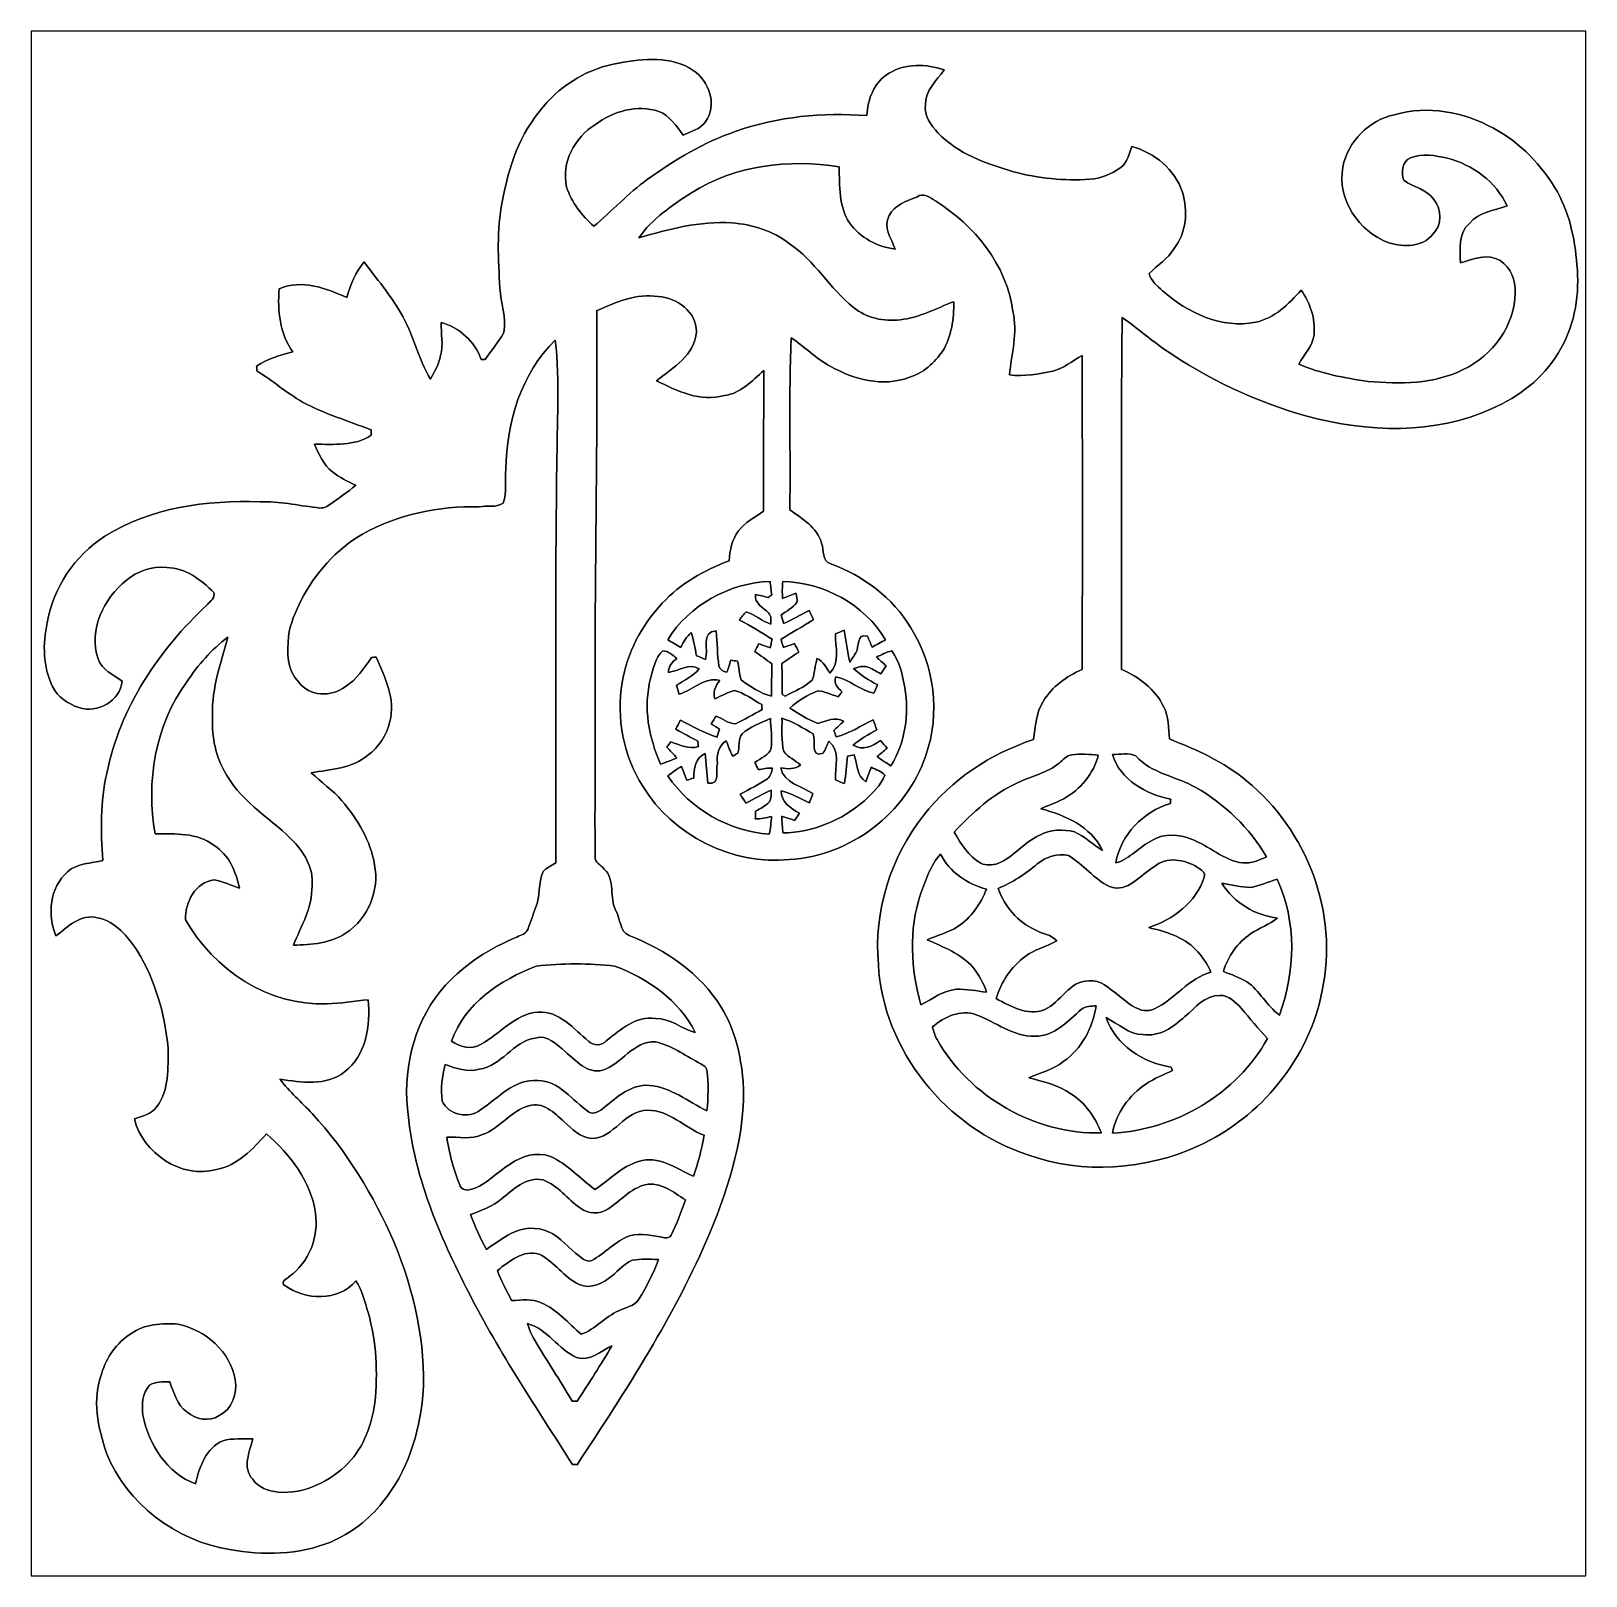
# Model space of a CAD drawing. Header units: centimetres. Extents: x -16.8 to 16.8, y -16.7 to 16.7.
import ezdxf

# ---------------------------------------------------------------- set-up
doc = ezdxf.new("R2010")
doc.units = ezdxf.units.CM
doc.header["$MEASUREMENT"] = 0
doc.layers.add('Layer 1', color=7, linetype='Continuous')

msp = doc.modelspace()

# ---------------------------------------------------------------- linework, layer by layer
at = {"layer": 'Layer 1', "color": 7}
for points, knots in [([(-16.77458, 16.66875), (-16.77458, 16.66875), (16.77458, 16.66875), (16.77458, 16.66875), (16.77458, 16.66875), (16.77458, 16.66875), (16.77458, -16.66875), (16.77458, -16.66875), (16.77458, -16.66875), (16.77458, -16.66875), (-16.77458, -16.66875), (-16.77458, -16.66875), (-16.77458, -16.66875), (-16.77458, -16.66875), (-16.77458, 16.66875), (-16.77458, 16.66875), (-16.77458, 16.66875), (-16.77458, 16.66875), (-16.77458, 16.66875), (-16.77458, 16.66875)], [0, 0, 0, 0, 0.16666667, 0.16666667, 0.16666667, 0.16666667, 0.33333333, 0.33333333, 0.33333333, 0.33333333, 0.5, 0.5, 0.5, 0.5, 0.66666667, 0.66666667, 0.66666667, 0.66666667, 1, 1, 1, 1]), ([(-4.09504, 15.98013), (-4.72687, 15.87112), (-5.3153, 15.53281), (-5.7217, 15.03574), (-5.7217, 15.03574), (-6.22864, 14.46918), (-6.47594, 13.72341), (-6.60682, 12.98751), (-6.60682, 12.98751), (-6.73312, 12.37509), (-6.69325, 11.74432), (-6.65903, 11.12485), (-6.65903, 11.12485), (-6.64422, 10.80417), (-6.51051, 10.48703), (-6.57366, 10.16459), (-6.57366, 10.16459), (-6.68091, 9.95433), (-6.84953, 9.78112), (-6.97406, 9.58074), (-6.97406, 9.58074), (-6.99594, 9.58109), (-7.03968, 9.58215), (-7.06191, 9.5825), (-7.06191, 9.5825), (-7.20231, 9.97444), (-7.52863, 10.27218), (-7.92974, 10.37978), (-7.92974, 10.37978), (-7.92974, 10.14095), (-7.87435, 9.90036), (-7.94032, 9.6647), (-7.94032, 9.6647), (-7.97172, 9.4802), (-8.07297, 9.31862), (-8.15728, 9.15529), (-8.15728, 9.15529), (-8.43351, 9.60861), (-8.52664, 10.14659), (-8.80533, 10.59815), (-8.80533, 10.59815), (-9.02899, 10.98585), (-9.32286, 11.32593), (-9.58568, 11.68612), (-9.58568, 11.68612), (-9.77865, 11.46634), (-9.8866, 11.19576), (-9.95821, 10.91636), (-9.95821, 10.91636), (-10.41153, 11.12555), (-10.92976, 11.31217), (-11.42012, 11.10932), (-11.42012, 11.10932), (-11.46281, 10.64013), (-11.40919, 10.13954), (-11.12943, 9.7469), (-11.12943, 9.7469), (-11.40284, 9.68022), (-11.67165, 9.59767), (-11.90907, 9.44069), (-11.90907, 9.44069), (-11.90696, 9.41493), (-11.90308, 9.36272), (-11.90131, 9.33662), (-11.90131, 9.33662), (-11.56688, 9.12142), (-11.25961, 8.86566), (-10.91741, 8.66281), (-10.91741, 8.66281), (-10.44716, 8.40952), (-9.93316, 8.25606), (-9.43822, 8.06132), (-9.43822, 8.06132), (-9.43681, 8.0324), (-9.43434, 7.97489), (-9.43328, 7.94632), (-9.43328, 7.94632), (-9.7984, 7.70643), (-10.24431, 7.75511), (-10.65989, 7.75229), (-10.65989, 7.75229), (-10.56111, 7.5371), (-10.46374, 7.30638), (-10.27395, 7.15469), (-10.27395, 7.15469), (-10.11943, 7.03862), (-9.94728, 6.94796), (-9.77089, 6.86964), (-9.77089, 6.86964), (-9.94551, 6.71477), (-10.14024, 6.5846), (-10.33074, 6.45089), (-10.33074, 6.45089), (-10.41047, 6.38387), (-10.51631, 6.35847), (-10.61967, 6.38951), (-10.61967, 6.38951), (-11.02501, 6.42867), (-11.42506, 6.52709), (-11.83534, 6.51122), (-11.83534, 6.51122), (-12.98575, 6.54932), (-14.19543, 6.39445), (-15.18532, 5.76686), (-15.18532, 5.76686), (-15.82843, 5.34599), (-16.30221, 4.66125), (-16.42639, 3.8989), (-16.42639, 3.8989), (-16.52552, 3.44629), (-16.52164, 2.94605), (-16.31103, 2.52448), (-16.31103, 2.52448), (-16.20555, 2.29376), (-15.97201, 2.15371), (-15.7413, 2.06939), (-15.7413, 2.06939), (-15.34407, 1.93287), (-14.853, 2.21298), (-14.80714, 2.64125), (-14.80714, 2.64125), (-15.00293, 2.77248), (-15.24282, 2.88572), (-15.32925, 3.12138), (-15.32925, 3.12138), (-15.43297, 3.42618), (-15.40016, 3.76802), (-15.28586, 4.06506), (-15.28586, 4.06506), (-15.04491, 4.62668), (-14.5034, 5.16184), (-13.84794, 5.09199), (-13.84794, 5.09199), (-13.44613, 5.0867), (-13.10287, 4.82953), (-12.8337, 4.55542), (-12.8337, 4.55542), (-12.79208, 4.44571), (-12.90849, 4.36421), (-12.96988, 4.29225), (-12.96988, 4.29225), (-14.01833, 3.32034), (-14.85724, 2.06516), (-15.14263, 0.64805), (-15.14263, 0.64805), (-15.28198, 0.03387), (-15.27422, -0.60219), (-15.22413, -1.22696), (-15.22413, -1.22696), (-15.48236, -1.29716), (-15.78187, -1.2827), (-15.98789, -1.47567), (-15.98789, -1.47567), (-16.37877, -1.81081), (-16.42251, -2.40312), (-16.24013, -2.85856), (-16.24013, -2.85856), (-15.98119, -2.65818), (-15.7039, -2.37278), (-15.34301, -2.46768), (-15.34301, -2.46768), (-14.95037, -2.53788), (-14.68614, -2.87655), (-14.47624, -3.18805), (-14.47624, -3.18805), (-14.09277, -3.81811), (-13.89027, -4.54801), (-13.81901, -5.27861), (-13.81901, -5.27861), (-13.82007, -5.7023), (-13.78867, -6.18137), (-14.05996, -6.54121), (-14.05996, -6.54121), (-14.17003, -6.70384), (-14.37358, -6.74546), (-14.54644, -6.80755), (-14.54644, -6.80755), (-14.35841, -7.55121), (-13.53291, -8.1086), (-12.77444, -7.89764), (-12.77444, -7.89764), (-12.31971, -7.81226), (-11.99268, -7.45525), (-11.69388, -7.1307), (-11.69388, -7.1307), (-11.18588, -7.57943), (-10.73538, -8.14634), (-10.63943, -8.83779), (-10.63943, -8.83779), (-10.56146, -9.35602), (-10.7756, -9.90283), (-11.20599, -10.20657), (-11.20599, -10.20657), (-11.23844, -10.25701), (-11.40389, -10.31628), (-11.31041, -10.39389), (-11.31041, -10.39389), (-10.86273, -10.72621), (-10.14871, -10.74914), (-9.76418, -10.30393), (-9.76418, -10.30393), (-9.62942, -10.51066), (-9.57157, -10.75373), (-9.50101, -10.98726), (-9.50101, -10.98726), (-9.32074, -11.61909), (-9.29217, -12.28372), (-9.35567, -12.9353), (-9.35567, -12.9353), (-9.42128, -13.40767), (-9.59485, -13.88498), (-9.93211, -14.23317), (-9.93211, -14.23317), (-10.32263, -14.63252), (-10.87508, -14.90451), (-11.44341, -14.86394), (-11.44341, -14.86394), (-11.6526, -14.83042), (-11.87909, -14.76657), (-12.00044, -14.57678), (-12.00044, -14.57678), (-12.21811, -14.32983), (-12.06112, -13.98764), (-11.98915, -13.71), (-11.98915, -13.71), (-12.20294, -13.722), (-12.42766, -13.68848), (-12.63438, -13.75339), (-12.63438, -13.75339), (-12.99951, -13.90297), (-13.14838, -14.32701), (-13.22599, -14.68261), (-13.22599, -14.68261), (-13.843, -14.4526), (-14.24481, -13.82854), (-14.36053, -13.19883), (-14.36053, -13.19883), (-14.38557, -12.98152), (-14.38134, -12.72364), (-14.21906, -12.55607), (-14.21906, -12.55607), (-14.09453, -12.46434), (-13.92767, -12.48516), (-13.78338, -12.48375), (-13.78338, -12.48375), (-13.69519, -12.71517), (-13.62393, -12.97587), (-13.41296, -13.13004), (-13.41296, -13.13004), (-13.22564, -13.29231), (-12.93566, -13.35123), (-12.71799, -13.21047), (-12.71799, -13.21047), (-12.4393, -13.07712), (-12.32429, -12.73034), (-12.3698, -12.43965), (-12.3698, -12.43965), (-12.47069, -11.82864), (-13.0108, -11.36227), (-13.59853, -11.23597), (-13.59853, -11.23597), (-13.94778, -11.21198), (-14.33089, -11.22927), (-14.62264, -11.44623), (-14.62264, -11.44623), (-14.93273, -11.63602), (-15.14581, -11.95317), (-15.25129, -12.29678), (-15.25129, -12.29678), (-15.46084, -12.85346), (-15.33525, -13.47294), (-15.14687, -14.01692), (-15.14687, -14.01692), (-14.71189, -15.11512), (-13.65003, -15.91028), (-12.49363, -16.09901), (-12.49363, -16.09901), (-11.76867, -16.23095), (-10.9982, -16.21861), (-10.30852, -15.93709), (-10.30852, -15.93709), (-9.87707, -15.74341), (-9.47879, -15.45872), (-9.19057, -15.08019), (-9.19057, -15.08019), (-8.65893, -14.43284), (-8.39964, -13.60099), (-8.32026, -12.77726), (-8.32026, -12.77726), (-8.2483, -11.64449), (-8.51676, -10.51454), (-8.94256, -9.47103), (-8.94256, -9.47103), (-9.38248, -8.46032), (-9.96139, -7.50182), (-10.7128, -6.69149), (-10.7128, -6.69149), (-10.94034, -6.44208), (-11.19893, -6.22088), (-11.40495, -5.95207), (-11.40495, -5.95207), (-10.93964, -6.01027), (-10.40906, -6.10799), (-10.01113, -5.79191), (-10.01113, -5.79191), (-9.53629, -5.43454), (-9.45339, -4.78684), (-9.50031, -4.23474), (-9.50031, -4.23474), (-9.79734, -4.25556), (-10.09015, -4.32294), (-10.38895, -4.31976), (-10.38895, -4.31976), (-11.64943, -4.38432), (-12.83794, -3.58246), (-13.43978, -2.50754), (-13.43978, -2.50754), (-13.46129, -2.14066), (-13.22493, -1.68522), (-12.821, -1.64853), (-12.821, -1.64853), (-12.63333, -1.68451), (-12.45764, -1.7653), (-12.27667, -1.82563), (-12.27667, -1.82563), (-12.35922, -1.47391), (-12.50244, -1.10243), (-12.827, -0.90523), (-12.827, -0.90523), (-13.18683, -0.62265), (-13.66838, -0.65476), (-14.09876, -0.65723), (-14.09876, -0.65723), (-14.29949, 0.46214), (-14.09735, 1.69404), (-13.41755, 2.62396), (-13.41755, 2.62396), (-13.16955, 2.9845), (-12.88521, 3.32599), (-12.53137, 3.5874), (-12.53137, 3.5874), (-12.67848, 3.042), (-12.87357, 2.4959), (-12.86228, 1.92299), (-12.86228, 1.92299), (-12.87321, 1.51165), (-12.82453, 1.08373), (-12.61322, 0.72249), (-12.61322, 0.72249), (-12.30277, 0.08255), (-11.65931, -0.2794), (-11.16753, -0.76059), (-11.16753, -0.76059), (-10.89872, -1.02729), (-10.66871, -1.3843), (-10.7128, -1.78012), (-10.7128, -1.78012), (-10.70504, -2.24049), (-10.94528, -2.64478), (-11.11603, -3.05647), (-11.11603, -3.05647), (-10.72586, -3.04659), (-10.30887, -3.01907), (-9.97514, -2.794), (-9.97514, -2.794), (-9.50278, -2.48426), (-9.25336, -1.87572), (-9.36378, -1.32256), (-9.36378, -1.32256), (-9.44809, -0.80186), (-9.73279, -0.33973), (-10.06651, 0.05891), (-10.06651, 0.05891), (-10.26231, 0.28822), (-10.51419, 0.45755), (-10.73115, 0.66463), (-10.73115, 0.66463), (-10.31275, 0.73448), (-9.84744, 0.75636), (-9.50913, 1.04352), (-9.50913, 1.04352), (-9.265, 1.21179), (-9.10061, 1.48202), (-9.03288, 1.76812), (-9.03288, 1.76812), (-8.90658, 2.25213), (-9.13941, 2.72662), (-9.33168, 3.15877), (-9.33168, 3.15877), (-9.35531, 3.15666), (-9.40294, 3.15242), (-9.42658, 3.15066), (-9.42658, 3.15066), (-9.59873, 2.92594), (-9.7469, 2.66594), (-9.99984, 2.5206), (-9.99984, 2.5206), (-10.29159, 2.29129), (-10.76995, 2.30858), (-11.00032, 2.61726), (-11.00032, 2.61726), (-11.25643, 2.87373), (-11.25502, 3.26566), (-11.21939, 3.60045), (-11.21939, 3.60045), (-11.19152, 3.88091), (-11.06311, 4.13561), (-10.9474, 4.38785), (-10.9474, 4.38785), (-10.64225, 4.96746), (-10.19422, 5.48464), (-9.62237, 5.81272), (-9.62237, 5.81272), (-8.86072, 6.24134), (-7.97666, 6.41773), (-7.10777, 6.40433), (-7.10777, 6.40433), (-6.94267, 6.43467), (-6.73206, 6.37258), (-6.58989, 6.48476), (-6.58989, 6.48476), (-6.4897, 6.71124), (-6.56484, 6.97512), (-6.53027, 7.2136), (-6.53027, 7.2136), (-6.50628, 8.22537), (-6.21136, 9.27735), (-5.46347, 9.99878), (-5.46347, 9.99878), (-5.3654, 9.09884), (-5.42502, 8.19079), (-5.43101, 7.28768), (-5.43101, 7.28768), (-5.4737, 4.4323), (-5.43595, 1.57656), (-5.45465, -1.27917), (-5.45465, -1.27917), (-5.54884, -1.33738), (-5.65009, -1.38783), (-5.72735, -1.46932), (-5.72735, -1.46932), (-5.83283, -1.71697), (-5.78732, -2.00378), (-5.88751, -2.25425), (-5.88751, -2.25425), (-5.94607, -2.40383), (-5.99863, -2.55552), (-6.05155, -2.70722), (-6.05155, -2.70722), (-6.08542, -2.81129), (-6.20818, -2.83669), (-6.2932, -2.88184), (-6.2932, -2.88184), (-6.86858, -3.11785), (-7.40375, -3.46287), (-7.8292, -3.91866), (-7.8292, -3.91866), (-8.47478, -4.62986), (-8.74995, -5.6321), (-8.65188, -6.5786), (-8.65188, -6.5786), (-8.54216, -7.99536), (-7.96854, -9.32074), (-7.32508, -10.56993), (-7.32508, -10.56993), (-6.66644, -11.85228), (-5.86387, -13.05207), (-5.09129, -14.26704), (-5.09129, -14.26704), (-5.06695, -14.26739), (-5.01862, -14.2681), (-4.99428, -14.26845), (-4.99428, -14.26845), (-3.93735, -12.66402), (-2.87902, -11.04159), (-2.12654, -9.26712), (-2.12654, -9.26712), (-1.71133, -8.22572), (-1.34303, -7.12435), (-1.41041, -5.98699), (-1.41041, -5.98699), (-1.46191, -5.43313), (-1.58397, -4.86974), (-1.88701, -4.39491), (-1.88701, -4.39491), (-2.33292, -3.65936), (-3.08575, -3.16124), (-3.87103, -2.84621), (-3.87103, -2.84621), (-4.07952, -2.76154), (-4.05271, -2.48708), (-4.15572, -2.31493), (-4.15572, -2.31493), (-4.312, -2.03412), (-4.15396, -1.64006), (-4.41113, -1.41429), (-4.41113, -1.41429), (-4.47816, -1.32962), (-4.61257, -1.27388), (-4.60234, -1.149), (-4.60234, -1.149), (-4.61539, -0.20743), (-4.59669, 0.73413), (-4.60375, 1.67569), (-4.60375, 1.67569), (-4.61963, 4.66337), (-4.54554, 7.64963), (-4.56812, 10.63731), (-4.56812, 10.63731), (-4.15008, 10.81581), (-3.70981, 11.01513), (-3.24097, 10.9407), (-3.24097, 10.9407), (-2.84268, 10.91212), (-2.41441, 10.61544), (-2.41935, 10.18046), (-2.41935, 10.18046), (-2.45075, 9.67493), (-2.92453, 9.40435), (-3.27731, 9.1246), (-3.27731, 9.1246), (-2.83104, 8.89564), (-2.3308, 8.65681), (-1.8161, 8.80357), (-1.8161, 8.80357), (-1.46438, 8.84802), (-1.21991, 9.12389), (-0.96555, 9.34226), (-0.96555, 9.34226), (-0.96591, 8.33014), (-0.9712, 7.31767), (-0.97437, 6.30555), (-0.97437, 6.30555), (-1.15993, 6.17643), (-1.37195, 6.06848), (-1.50918, 5.88292), (-1.50918, 5.88292), (-1.65418, 5.69842), (-1.69792, 5.46664), (-1.71027, 5.2384), (-1.71027, 5.2384), (-2.24614, 5.03202), (-2.76401, 4.74768), (-3.1563, 4.32012), (-3.1563, 4.32012), (-3.60221, 3.84951), (-3.92042, 3.25191), (-4.01884, 2.60773), (-4.01884, 2.60773), (-4.15255, 1.84291), (-3.99309, 1.02905), (-3.57752, 0.37289), (-3.57752, 0.37289), (-2.92876, -0.69074), (-1.64888, -1.33491), (-0.40675, -1.20791), (-0.40675, -1.20791), (0.90205, -1.13277), (2.11631, -0.20814), (2.53083, 1.03576), (2.53083, 1.03576), (2.85115, 1.93993), (2.71886, 2.98556), (2.20557, 3.79307), (2.20557, 3.79307), (1.8228, 4.44571), (1.17969, 4.91137), (0.47907, 5.17384), (0.47907, 5.17384), (0.28857, 5.23169), (0.3362, 5.46206), (0.28328, 5.61481), (0.28328, 5.61481), (0.19544, 5.95877), (-0.13935, 6.14221), (-0.40217, 6.33977), (-0.40217, 6.33977), (-0.38664, 7.57661), (-0.42439, 8.8138), (-0.37394, 10.05029), (-0.37394, 10.05029), (-0.08361, 9.85696), (0.16051, 9.59908), (0.47096, 9.43434), (0.47096, 9.43434), (0.97825, 9.1507), (1.60302, 8.97925), (2.16711, 9.19621), (2.16711, 9.19621), (2.47579, 9.28017), (2.71604, 9.51301), (2.89807, 9.76595), (2.89807, 9.76595), (3.08575, 10.08486), (3.14184, 10.46304), (3.13584, 10.82816), (3.13584, 10.82816), (2.75449, 10.68776), (2.39007, 10.47785), (1.97873, 10.44046), (1.97873, 10.44046), (1.62419, 10.39283), (1.24919, 10.47891), (0.96873, 10.7061), (0.96873, 10.7061), (0.46214, 11.11568), (0.1337, 11.7094), (-0.40711, 12.08087), (-0.40711, 12.08087), (-0.76659, 12.35604), (-1.21109, 12.49645), (-1.65911, 12.52996), (-1.65911, 12.52996), (-2.34209, 12.57229), (-3.01202, 12.40049), (-3.66042, 12.20541), (-3.66042, 12.20541), (-3.37467, 12.62556), (-2.9404, 12.90391), (-2.52589, 13.18154), (-2.52589, 13.18154), (-1.58644, 13.77315), (-0.42122, 13.91708), (0.66181, 13.73893), (0.66181, 13.73893), (0.67381, 13.32865), (0.65123, 12.88803), (0.88512, 12.52855), (0.88512, 12.52855), (1.11301, 12.21211), (1.48484, 12.01032), (1.87043, 11.96516), (1.87043, 11.96516), (1.78929, 12.19623), (1.60126, 12.44071), (1.73849, 12.69012), (1.73849, 12.69012), (1.85279, 12.91026), (2.11772, 13.00198), (2.33433, 13.0877), (2.33433, 13.0877), (2.4765, 13.19354), (2.61761, 13.07218), (2.73756, 13.00551), (2.73756, 13.00551), (3.57611, 12.47387), (4.27778, 11.62897), (4.40972, 10.62073), (4.40972, 10.62073), (4.52049, 10.16141), (4.37938, 9.70421), (4.3374, 9.24772), (4.3374, 9.24772), (4.65102, 9.21773), (4.96852, 9.26006), (5.27403, 9.33238), (5.27403, 9.33238), (5.50792, 9.392), (5.69595, 9.55005), (5.90232, 9.66717), (5.90232, 9.66717), (5.91291, 7.40974), (5.91467, 5.15232), (5.90162, 2.89489), (5.90162, 2.89489), (5.57071, 2.74038), (5.25392, 2.52236), (5.06342, 2.2038), (5.06342, 2.2038), (4.90467, 1.96039), (4.90008, 1.65841), (4.85704, 1.38042), (4.85704, 1.38042), (3.93065, 1.07491), (3.0794, 0.51682), (2.4825, -0.2607), (2.4825, -0.2607), (1.77518, -1.1617), (1.40018, -2.32798), (1.50742, -3.47416), (1.50742, -3.47416), (1.60831, -5.33188), (2.97886, -7.01146), (4.73357, -7.58261), (4.73357, -7.58261), (5.92314, -8.00664), (7.2704, -7.90893), (8.4141, -7.38928), (8.4141, -7.38928), (9.76136, -6.77051), (10.80946, -5.50016), (11.08569, -4.03472), (11.08569, -4.03472), (11.44164, -2.37702), (10.76396, -0.56938), (9.44951, 0.49001), (9.44951, 0.49001), (8.96408, 0.90311), (8.37459, 1.15676), (7.78933, 1.39312), (7.78933, 1.39312), (7.76393, 1.62701), (7.7791, 1.87784), (7.66304, 2.09091), (7.66304, 2.09091), (7.48136, 2.46944), (7.13105, 2.7305), (6.75499, 2.89489), (6.75499, 2.89489), (6.76275, 5.42537), (6.73982, 7.95655), (6.76875, 10.48703), (6.76875, 10.48703), (7.07602, 10.27606), (7.35824, 10.03088), (7.66092, 9.81322), (7.66092, 9.81322), (8.60531, 9.16587), (9.65094, 8.66422), (10.75514, 8.35801), (10.75514, 8.35801), (12.05865, 8.00841), (13.50574, 7.94949), (14.75458, 8.52593), (14.75458, 8.52593), (15.33102, 8.77182), (15.84925, 9.17751), (16.1738, 9.71867), (16.1738, 9.71867), (16.51, 10.2489), (16.63453, 10.89554), (16.58973, 11.51714), (16.58973, 11.51714), (16.55304, 12.09604), (16.44156, 12.68483), (16.15934, 13.19777), (16.15934, 13.19777), (15.83231, 13.76715), (15.36312, 14.26104), (14.78033, 14.57113), (14.78033, 14.57113), (14.13827, 14.92179), (13.36075, 15.07314), (12.64779, 14.865), (12.64779, 14.865), (12.09746, 14.7507), (11.63602, 14.28715), (11.53089, 13.7347), (11.53089, 13.7347), (11.39896, 13.03726), (11.87556, 12.33876), (12.52149, 12.10169), (12.52149, 12.10169), (12.8337, 12.00856), (13.25492, 11.99797), (13.47011, 12.28337), (13.47011, 12.28337), (13.67226, 12.47493), (13.6719, 12.82771), (13.49199, 13.03373), (13.49199, 13.03373), (13.34206, 13.26092), (13.05207, 13.29725), (12.84817, 13.44859), (12.84817, 13.44859), (12.77761, 13.60593), (12.80724, 13.85535), (12.98646, 13.93049), (12.98646, 13.93049), (13.23728, 14.04655), (13.52797, 13.9767), (13.78761, 13.92872), (13.78761, 13.92872), (14.33301, 13.77915), (14.83748, 13.42214), (15.07243, 12.89438), (15.07243, 12.89438), (14.78986, 12.79701), (14.46177, 12.76385), (14.25963, 12.51585), (14.25963, 12.51585), (14.00881, 12.30207), (14.06772, 11.95529), (14.06596, 11.66495), (14.06596, 11.66495), (14.34253, 11.75526), (14.64804, 11.87803), (14.92744, 11.7161), (14.92744, 11.7161), (15.14651, 11.56441), (15.2654, 11.28889), (15.246, 11.02431), (15.246, 11.02431), (15.24776, 10.31275), (14.76057, 9.66294), (14.12946, 9.36625), (14.12946, 9.36625), (13.49939, 9.04663), (12.76421, 9.04875), (12.0777, 9.10943), (12.0777, 9.10943), (11.56688, 9.18069), (11.05535, 9.28088), (10.57698, 9.47808), (10.57698, 9.47808), (10.68881, 9.69151), (10.88637, 9.86472), (10.90895, 10.11731), (10.90895, 10.11731), (10.94281, 10.45951), (10.82393, 10.80347), (10.62778, 11.0811), (10.62778, 11.0811), (10.3632, 10.77524), (10.06087, 10.47397), (9.64953, 10.38437), (9.64953, 10.38437), (8.91222, 10.24114), (8.18303, 10.58651), (7.64117, 11.06241), (7.64117, 11.06241), (7.52863, 11.17141), (7.38576, 11.27831), (7.35083, 11.44023), (7.35083, 11.44023), (7.52828, 11.61909), (7.75441, 11.75209), (7.88705, 11.97434), (7.88705, 11.97434), (8.15481, 12.31406), (8.19115, 12.78714), (8.06767, 13.19177), (8.06767, 13.19177), (7.9061, 13.6846), (7.46795, 14.04232), (6.97689, 14.1799), (6.97689, 14.1799), (6.91444, 14.0208), (6.88128, 13.83206), (6.7377, 13.7227), (6.7377, 13.7227), (6.54262, 13.57983), (6.30978, 13.48775), (6.06742, 13.47258), (6.06742, 13.47258), (5.51533, 13.43025), (4.959, 13.49481), (4.42383, 13.63239), (4.42383, 13.63239), (3.83857, 13.80772), (3.22615, 14.01657), (2.794, 14.4713), (2.794, 14.4713), (2.64689, 14.63922), (2.49061, 14.84066), (2.52377, 15.08019), (2.52377, 15.08019), (2.5086, 15.38781), (2.76895, 15.59525), (2.92488, 15.82949), (2.92488, 15.82949), (2.54141, 15.96108), (2.09656, 15.97977), (1.74131, 15.75823), (1.74131, 15.75823), (1.41429, 15.58219), (1.27847, 15.19555), (1.25836, 14.84454), (1.25836, 14.84454), (0.30833, 14.91862), (-0.66181, 14.82407), (-1.56316, 14.50622), (-1.56316, 14.50622), (-2.25884, 14.27797), (-2.88678, 13.88604), (-3.47874, 13.46341), (-3.47874, 13.46341), (-3.89502, 13.16531), (-4.24321, 12.78608), (-4.63374, 12.45729), (-4.63374, 12.45729), (-4.88774, 12.68977), (-5.11457, 12.97164), (-5.21829, 13.30396), (-5.21829, 13.30396), (-5.34635, 13.83101), (-5.04225, 14.37499), (-4.59952, 14.65227), (-4.59952, 14.65227), (-4.21499, 14.93873), (-3.69888, 15.08972), (-3.23039, 14.93626), (-3.23039, 14.93626), (-2.99438, 14.84101), (-2.84409, 14.62476), (-2.70581, 14.42191), (-2.70581, 14.42191), (-2.53965, 14.50269), (-2.3308, 14.54856), (-2.22391, 14.71401), (-2.22391, 14.71401), (-1.95756, 15.06079), (-2.14489, 15.59595), (-2.48744, 15.82138), (-2.48744, 15.82138), (-2.96228, 16.13994), (-3.56235, 16.07749), (-4.09504, 15.98013)], [0, 0, 0, 0, 0.00438596, 0.00438596, 0.00438596, 0.00438596, 0.00877193, 0.00877193, 0.00877193, 0.00877193, 0.01315789, 0.01315789, 0.01315789, 0.01315789, 0.01754386, 0.01754386, 0.01754386, 0.01754386, 0.02192982, 0.02192982, 0.02192982, 0.02192982, 0.02631579, 0.02631579, 0.02631579, 0.02631579, 0.03070175, 0.03070175, 0.03070175, 0.03070175, 0.03508772, 0.03508772, 0.03508772, 0.03508772, 0.03947368, 0.03947368, 0.03947368, 0.03947368, 0.04385965, 0.04385965, 0.04385965, 0.04385965, 0.04824561, 0.04824561, 0.04824561, 0.04824561, 0.05263158, 0.05263158, 0.05263158, 0.05263158, 0.05701754, 0.05701754, 0.05701754, 0.05701754, 0.06140351, 0.06140351, 0.06140351, 0.06140351, 0.06578947, 0.06578947, 0.06578947, 0.06578947, 0.07017544, 0.07017544, 0.07017544, 0.07017544, 0.0745614, 0.0745614, 0.0745614, 0.0745614, 0.07894737, 0.07894737, 0.07894737, 0.07894737, 0.08333333, 0.08333333, 0.08333333, 0.08333333, 0.0877193, 0.0877193, 0.0877193, 0.0877193, 0.09210526, 0.09210526, 0.09210526, 0.09210526, 0.09649123, 0.09649123, 0.09649123, 0.09649123, 0.10087719, 0.10087719, 0.10087719, 0.10087719, 0.10526316, 0.10526316, 0.10526316, 0.10526316, 0.10964912, 0.10964912, 0.10964912, 0.10964912, 0.11403509, 0.11403509, 0.11403509, 0.11403509, 0.11842105, 0.11842105, 0.11842105, 0.11842105, 0.12280702, 0.12280702, 0.12280702, 0.12280702, 0.12719298, 0.12719298, 0.12719298, 0.12719298, 0.13157895, 0.13157895, 0.13157895, 0.13157895, 0.13596491, 0.13596491, 0.13596491, 0.13596491, 0.14035088, 0.14035088, 0.14035088, 0.14035088, 0.14473684, 0.14473684, 0.14473684, 0.14473684, 0.14912281, 0.14912281, 0.14912281, 0.14912281, 0.15350877, 0.15350877, 0.15350877, 0.15350877, 0.15789474, 0.15789474, 0.15789474, 0.15789474, 0.1622807, 0.1622807, 0.1622807, 0.1622807, 0.16666667, 0.16666667, 0.16666667, 0.16666667, 0.17105263, 0.17105263, 0.17105263, 0.17105263, 0.1754386, 0.1754386, 0.1754386, 0.1754386, 0.17982456, 0.17982456, 0.17982456, 0.17982456, 0.18421053, 0.18421053, 0.18421053, 0.18421053, 0.18859649, 0.18859649, 0.18859649, 0.18859649, 0.19298246, 0.19298246, 0.19298246, 0.19298246, 0.19736842, 0.19736842, 0.19736842, 0.19736842, 0.20175439, 0.20175439, 0.20175439, 0.20175439, 0.20614035, 0.20614035, 0.20614035, 0.20614035, 0.21052632, 0.21052632, 0.21052632, 0.21052632, 0.21491228, 0.21491228, 0.21491228, 0.21491228, 0.21929825, 0.21929825, 0.21929825, 0.21929825, 0.22368421, 0.22368421, 0.22368421, 0.22368421, 0.22807018, 0.22807018, 0.22807018, 0.22807018, 0.23245614, 0.23245614, 0.23245614, 0.23245614, 0.23684211, 0.23684211, 0.23684211, 0.23684211, 0.24122807, 0.24122807, 0.24122807, 0.24122807, 0.24561404, 0.24561404, 0.24561404, 0.24561404, 0.25, 0.25, 0.25, 0.25, 0.25438596, 0.25438596, 0.25438596, 0.25438596, 0.25877193, 0.25877193, 0.25877193, 0.25877193, 0.26315789, 0.26315789, 0.26315789, 0.26315789, 0.26754386, 0.26754386, 0.26754386, 0.26754386, 0.27192982, 0.27192982, 0.27192982, 0.27192982, 0.27631579, 0.27631579, 0.27631579, 0.27631579, 0.28070175, 0.28070175, 0.28070175, 0.28070175, 0.28508772, 0.28508772, 0.28508772, 0.28508772, 0.28947368, 0.28947368, 0.28947368, 0.28947368, 0.29385965, 0.29385965, 0.29385965, 0.29385965, 0.29824561, 0.29824561, 0.29824561, 0.29824561, 0.30263158, 0.30263158, 0.30263158, 0.30263158, 0.30701754, 0.30701754, 0.30701754, 0.30701754, 0.31140351, 0.31140351, 0.31140351, 0.31140351, 0.31578947, 0.31578947, 0.31578947, 0.31578947, 0.32017544, 0.32017544, 0.32017544, 0.32017544, 0.3245614, 0.3245614, 0.3245614, 0.3245614, 0.32894737, 0.32894737, 0.32894737, 0.32894737, 0.33333333, 0.33333333, 0.33333333, 0.33333333, 0.3377193, 0.3377193, 0.3377193, 0.3377193, 0.34210526, 0.34210526, 0.34210526, 0.34210526, 0.34649123, 0.34649123, 0.34649123, 0.34649123, 0.35087719, 0.35087719, 0.35087719, 0.35087719, 0.35526316, 0.35526316, 0.35526316, 0.35526316, 0.35964912, 0.35964912, 0.35964912, 0.35964912, 0.36403509, 0.36403509, 0.36403509, 0.36403509, 0.36842105, 0.36842105, 0.36842105, 0.36842105, 0.37280702, 0.37280702, 0.37280702, 0.37280702, 0.37719298, 0.37719298, 0.37719298, 0.37719298, 0.38157895, 0.38157895, 0.38157895, 0.38157895, 0.38596491, 0.38596491, 0.38596491, 0.38596491, 0.39035088, 0.39035088, 0.39035088, 0.39035088, 0.39473684, 0.39473684, 0.39473684, 0.39473684, 0.39912281, 0.39912281, 0.39912281, 0.39912281, 0.40350877, 0.40350877, 0.40350877, 0.40350877, 0.40789474, 0.40789474, 0.40789474, 0.40789474, 0.4122807, 0.4122807, 0.4122807, 0.4122807, 0.41666667, 0.41666667, 0.41666667, 0.41666667, 0.42105263, 0.42105263, 0.42105263, 0.42105263, 0.4254386, 0.4254386, 0.4254386, 0.4254386, 0.42982456, 0.42982456, 0.42982456, 0.42982456, 0.43421053, 0.43421053, 0.43421053, 0.43421053, 0.43859649, 0.43859649, 0.43859649, 0.43859649, 0.44298246, 0.44298246, 0.44298246, 0.44298246, 0.44736842, 0.44736842, 0.44736842, 0.44736842, 0.45175439, 0.45175439, 0.45175439, 0.45175439, 0.45614035, 0.45614035, 0.45614035, 0.45614035, 0.46052632, 0.46052632, 0.46052632, 0.46052632, 0.46491228, 0.46491228, 0.46491228, 0.46491228, 0.46929825, 0.46929825, 0.46929825, 0.46929825, 0.47368421, 0.47368421, 0.47368421, 0.47368421, 0.47807018, 0.47807018, 0.47807018, 0.47807018, 0.48245614, 0.48245614, 0.48245614, 0.48245614, 0.48684211, 0.48684211, 0.48684211, 0.48684211, 0.49122807, 0.49122807, 0.49122807, 0.49122807, 0.49561404, 0.49561404, 0.49561404, 0.49561404, 0.5, 0.5, 0.5, 0.5, 0.50438596, 0.50438596, 0.50438596, 0.50438596, 0.50877193, 0.50877193, 0.50877193, 0.50877193, 0.51315789, 0.51315789, 0.51315789, 0.51315789, 0.51754386, 0.51754386, 0.51754386, 0.51754386, 0.52192982, 0.52192982, 0.52192982, 0.52192982, 0.52631579, 0.52631579, 0.52631579, 0.52631579, 0.53070175, 0.53070175, 0.53070175, 0.53070175, 0.53508772, 0.53508772, 0.53508772, 0.53508772, 0.53947368, 0.53947368, 0.53947368, 0.53947368, 0.54385965, 0.54385965, 0.54385965, 0.54385965, 0.54824561, 0.54824561, 0.54824561, 0.54824561, 0.55263158, 0.55263158, 0.55263158, 0.55263158, 0.55701754, 0.55701754, 0.55701754, 0.55701754, 0.56140351, 0.56140351, 0.56140351, 0.56140351, 0.56578947, 0.56578947, 0.56578947, 0.56578947, 0.57017544, 0.57017544, 0.57017544, 0.57017544, 0.5745614, 0.5745614, 0.5745614, 0.5745614, 0.57894737, 0.57894737, 0.57894737, 0.57894737, 0.58333333, 0.58333333, 0.58333333, 0.58333333, 0.5877193, 0.5877193, 0.5877193, 0.5877193, 0.59210526, 0.59210526, 0.59210526, 0.59210526, 0.59649123, 0.59649123, 0.59649123, 0.59649123, 0.60087719, 0.60087719, 0.60087719, 0.60087719, 0.60526316, 0.60526316, 0.60526316, 0.60526316, 0.60964912, 0.60964912, 0.60964912, 0.60964912, 0.61403509, 0.61403509, 0.61403509, 0.61403509, 0.61842105, 0.61842105, 0.61842105, 0.61842105, 0.62280702, 0.62280702, 0.62280702, 0.62280702, 0.62719298, 0.62719298, 0.62719298, 0.62719298, 0.63157895, 0.63157895, 0.63157895, 0.63157895, 0.63596491, 0.63596491, 0.63596491, 0.63596491, 0.64035088, 0.64035088, 0.64035088, 0.64035088, 0.64473684, 0.64473684, 0.64473684, 0.64473684, 0.64912281, 0.64912281, 0.64912281, 0.64912281, 0.65350877, 0.65350877, 0.65350877, 0.65350877, 0.65789474, 0.65789474, 0.65789474, 0.65789474, 0.6622807, 0.6622807, 0.6622807, 0.6622807, 0.66666667, 0.66666667, 0.66666667, 0.66666667, 0.67105263, 0.67105263, 0.67105263, 0.67105263, 0.6754386, 0.6754386, 0.6754386, 0.6754386, 0.67982456, 0.67982456, 0.67982456, 0.67982456, 0.68421053, 0.68421053, 0.68421053, 0.68421053, 0.68859649, 0.68859649, 0.68859649, 0.68859649, 0.69298246, 0.69298246, 0.69298246, 0.69298246, 0.69736842, 0.69736842, 0.69736842, 0.69736842, 0.70175439, 0.70175439, 0.70175439, 0.70175439, 0.70614035, 0.70614035, 0.70614035, 0.70614035, 0.71052632, 0.71052632, 0.71052632, 0.71052632, 0.71491228, 0.71491228, 0.71491228, 0.71491228, 0.71929825, 0.71929825, 0.71929825, 0.71929825, 0.72368421, 0.72368421, 0.72368421, 0.72368421, 0.72807018, 0.72807018, 0.72807018, 0.72807018, 0.73245614, 0.73245614, 0.73245614, 0.73245614, 0.73684211, 0.73684211, 0.73684211, 0.73684211, 0.74122807, 0.74122807, 0.74122807, 0.74122807, 0.74561404, 0.74561404, 0.74561404, 0.74561404, 0.75, 0.75, 0.75, 0.75, 0.75438596, 0.75438596, 0.75438596, 0.75438596, 0.75877193, 0.75877193, 0.75877193, 0.75877193, 0.76315789, 0.76315789, 0.76315789, 0.76315789, 0.76754386, 0.76754386, 0.76754386, 0.76754386, 0.77192982, 0.77192982, 0.77192982, 0.77192982, 0.77631579, 0.77631579, 0.77631579, 0.77631579, 0.78070175, 0.78070175, 0.78070175, 0.78070175, 0.78508772, 0.78508772, 0.78508772, 0.78508772, 0.78947368, 0.78947368, 0.78947368, 0.78947368, 0.79385965, 0.79385965, 0.79385965, 0.79385965, 0.79824561, 0.79824561, 0.79824561, 0.79824561, 0.80263158, 0.80263158, 0.80263158, 0.80263158, 0.80701754, 0.80701754, 0.80701754, 0.80701754, 0.81140351, 0.81140351, 0.81140351, 0.81140351, 0.81578947, 0.81578947, 0.81578947, 0.81578947, 0.82017544, 0.82017544, 0.82017544, 0.82017544, 0.8245614, 0.8245614, 0.8245614, 0.8245614, 0.82894737, 0.82894737, 0.82894737, 0.82894737, 0.83333333, 0.83333333, 0.83333333, 0.83333333, 0.8377193, 0.8377193, 0.8377193, 0.8377193, 0.84210526, 0.84210526, 0.84210526, 0.84210526, 0.84649123, 0.84649123, 0.84649123, 0.84649123, 0.85087719, 0.85087719, 0.85087719, 0.85087719, 0.85526316, 0.85526316, 0.85526316, 0.85526316, 0.85964912, 0.85964912, 0.85964912, 0.85964912, 0.86403509, 0.86403509, 0.86403509, 0.86403509, 0.86842105, 0.86842105, 0.86842105, 0.86842105, 0.87280702, 0.87280702, 0.87280702, 0.87280702, 0.87719298, 0.87719298, 0.87719298, 0.87719298, 0.88157895, 0.88157895, 0.88157895, 0.88157895, 0.88596491, 0.88596491, 0.88596491, 0.88596491, 0.89035088, 0.89035088, 0.89035088, 0.89035088, 0.89473684, 0.89473684, 0.89473684, 0.89473684, 0.89912281, 0.89912281, 0.89912281, 0.89912281, 0.90350877, 0.90350877, 0.90350877, 0.90350877, 0.90789474, 0.90789474, 0.90789474, 0.90789474, 0.9122807, 0.9122807, 0.9122807, 0.9122807, 0.91666667, 0.91666667, 0.91666667, 0.91666667, 0.92105263, 0.92105263, 0.92105263, 0.92105263, 0.9254386, 0.9254386, 0.9254386, 0.9254386, 0.92982456, 0.92982456, 0.92982456, 0.92982456, 0.93421053, 0.93421053, 0.93421053, 0.93421053, 0.93859649, 0.93859649, 0.93859649, 0.93859649, 0.94298246, 0.94298246, 0.94298246, 0.94298246, 0.94736842, 0.94736842, 0.94736842, 0.94736842, 0.95175439, 0.95175439, 0.95175439, 0.95175439, 0.95614035, 0.95614035, 0.95614035, 0.95614035, 0.96052632, 0.96052632, 0.96052632, 0.96052632, 0.96491228, 0.96491228, 0.96491228, 0.96491228, 0.96929825, 0.96929825, 0.96929825, 0.96929825, 0.97368421, 0.97368421, 0.97368421, 0.97368421, 0.97807018, 0.97807018, 0.97807018, 0.97807018, 0.98245614, 0.98245614, 0.98245614, 0.98245614, 0.98684211, 0.98684211, 0.98684211, 0.98684211, 0.99122807, 0.99122807, 0.99122807, 0.99122807, 1, 1, 1, 1]), ([(-3.03812, 3.53201), (-2.57528, 4.29189), (-1.70991, 4.75544), (-0.82832, 4.79284), (-0.82832, 4.79284), (-0.81633, 4.69653), (-0.8068, 4.60128), (-0.7941, 4.50391), (-0.7941, 4.50391), (-0.8195, 4.48416), (-0.84455, 4.4644), (-0.86924, 4.44429), (-0.86924, 4.44429), (-0.96097, 4.46934), (-1.05375, 4.49086), (-1.14653, 4.51026), (-1.14653, 4.51026), (-1.16734, 4.31377), (-0.97931, 4.23016), (-0.86007, 4.11163), (-0.86007, 4.11163), (-0.79058, 4.05165), (-0.81915, 3.95111), (-0.81068, 3.87103), (-0.81068, 3.87103), (-1.00118, 3.93382), (-1.15323, 4.07776), (-1.34479, 4.13491), (-1.34479, 4.13491), (-1.40194, 4.08411), (-1.44674, 4.02131), (-1.4919, 3.95993), (-1.4919, 3.95993), (-1.25024, 3.83223), (-1.01529, 3.69182), (-0.78528, 3.54365), (-0.78528, 3.54365), (-0.79869, 3.48227), (-0.81209, 3.42089), (-0.8255, 3.35915), (-0.8255, 3.35915), (-0.90946, 3.38843), (-0.99272, 3.41948), (-1.07668, 3.4484), (-1.07668, 3.4484), (-1.10349, 3.39161), (-1.1303, 3.33481), (-1.15676, 3.27766), (-1.15676, 3.27766), (-1.03434, 3.19193), (-0.91193, 3.1055), (-0.79304, 3.01484), (-0.79304, 3.01484), (-0.79516, 2.78165), (-0.7941, 2.54741), (-0.79939, 2.31387), (-0.79939, 2.31387), (-1.03928, 2.38478), (-1.26012, 2.51319), (-1.45415, 2.66947), (-1.45415, 2.66947), (-1.50142, 2.79823), (-1.49966, 2.94076), (-1.52929, 3.07305), (-1.52929, 3.07305), (-1.57868, 3.07904), (-1.62842, 3.08469), (-1.67711, 3.09033), (-1.67711, 3.09033), (-1.70568, 3.0039), (-1.72826, 2.91536), (-1.76424, 2.83139), (-1.76424, 2.83139), (-1.83268, 2.85186), (-1.91453, 2.88431), (-1.93569, 2.96051), (-1.93569, 2.96051), (-1.96356, 3.21416), (-1.97168, 3.46886), (-1.99249, 3.72286), (-1.99249, 3.72286), (-2.3301, 3.72674), (-2.14701, 3.302), (-2.22603, 3.11044), (-2.22603, 3.11044), (-2.28918, 3.13655), (-2.35197, 3.16301), (-2.41441, 3.18946), (-2.41441, 3.18946), (-2.4511, 3.35739), (-2.48003, 3.52672), (-2.52836, 3.69111), (-2.52836, 3.69111), (-2.63031, 3.60433), (-2.69875, 3.48933), (-2.75484, 3.36973), (-2.75484, 3.36973), (-2.84833, 3.42547), (-2.94287, 3.47945), (-3.03812, 3.53201)], [0, 0, 0, 0, 0.03846154, 0.03846154, 0.03846154, 0.03846154, 0.07692308, 0.07692308, 0.07692308, 0.07692308, 0.11538462, 0.11538462, 0.11538462, 0.11538462, 0.15384615, 0.15384615, 0.15384615, 0.15384615, 0.19230769, 0.19230769, 0.19230769, 0.19230769, 0.23076923, 0.23076923, 0.23076923, 0.23076923, 0.26923077, 0.26923077, 0.26923077, 0.26923077, 0.30769231, 0.30769231, 0.30769231, 0.30769231, 0.34615385, 0.34615385, 0.34615385, 0.34615385, 0.38461538, 0.38461538, 0.38461538, 0.38461538, 0.42307692, 0.42307692, 0.42307692, 0.42307692, 0.46153846, 0.46153846, 0.46153846, 0.46153846, 0.5, 0.5, 0.5, 0.5, 0.53846154, 0.53846154, 0.53846154, 0.53846154, 0.57692308, 0.57692308, 0.57692308, 0.57692308, 0.61538462, 0.61538462, 0.61538462, 0.61538462, 0.65384615, 0.65384615, 0.65384615, 0.65384615, 0.69230769, 0.69230769, 0.69230769, 0.69230769, 0.73076923, 0.73076923, 0.73076923, 0.73076923, 0.76923077, 0.76923077, 0.76923077, 0.76923077, 0.80769231, 0.80769231, 0.80769231, 0.80769231, 0.84615385, 0.84615385, 0.84615385, 0.84615385, 0.88461538, 0.88461538, 0.88461538, 0.88461538, 0.92307692, 0.92307692, 0.92307692, 0.92307692, 1, 1, 1, 1]), ([(-0.55739, 4.79249), (0.32067, 4.77097), (1.21109, 4.29895), (1.65947, 3.53342), (1.65947, 3.53342), (1.56351, 3.48086), (1.46791, 3.42794), (1.37266, 3.37432), (1.37266, 3.37432), (1.33844, 3.45405), (1.30916, 3.53519), (1.27, 3.61139), (1.27, 3.61139), (1.02411, 3.68159), (1.10102, 3.37749), (1.02411, 3.25296), (1.02411, 3.25296), (0.99025, 3.20287), (0.92251, 3.10303), (0.889, 3.05329), (0.889, 3.05329), (0.83397, 3.27907), (0.81809, 3.51226), (0.76729, 3.73839), (0.76729, 3.73839), (0.70591, 3.71334), (0.64488, 3.68688), (0.5842, 3.65972), (0.5842, 3.65972), (0.57362, 3.37855), (0.69039, 3.03918), (0.45932, 2.81587), (0.45932, 2.81587), (0.37924, 2.93158), (0.32314, 3.07164), (0.18239, 3.12949), (0.18239, 3.12949), (0.14676, 2.97462), (0.12947, 2.81411), (0.08008, 2.66347), (0.08008, 2.66347), (-0.08326, 2.50508), (-0.30727, 2.42888), (-0.5013, 2.31493), (-0.5013, 2.31493), (-0.51788, 2.32516), (-0.55104, 2.34562), (-0.56762, 2.35585), (-0.56762, 2.35585), (-0.56162, 2.57704), (-0.5655, 2.79788), (-0.57609, 3.01872), (-0.57609, 3.01872), (-0.45579, 3.10339), (-0.33408, 3.18558), (-0.21131, 3.26602), (-0.21131, 3.26602), (-0.24024, 3.32775), (-0.26988, 3.38878), (-0.30021, 3.44946), (-0.30021, 3.44946), (-0.38135, 3.42371), (-0.46214, 3.39619), (-0.54257, 3.36903), (-0.54257, 3.36903), (-0.5588, 3.42724), (-0.57538, 3.48509), (-0.59126, 3.54295), (-0.59126, 3.54295), (-0.36089, 3.6897), (-0.12206, 3.82305), (0.10936, 3.96804), (0.10936, 3.96804), (0.07726, 4.03331), (0.04516, 4.09822), (0.01305, 4.16278), (0.01305, 4.16278), (-0.17216, 4.07247), (-0.3496, 3.96699), (-0.53693, 3.88161), (-0.53693, 3.88161), (-0.55421, 3.94264), (-0.57079, 4.00332), (-0.58702, 4.06435), (-0.58702, 4.06435), (-0.47554, 4.15431), (-0.34255, 4.22381), (-0.25047, 4.33634), (-0.25047, 4.33634), (-0.23813, 4.40408), (-0.25964, 4.47181), (-0.27023, 4.53813), (-0.27023, 4.53813), (-0.36618, 4.50074), (-0.46214, 4.46334), (-0.55845, 4.42701), (-0.55845, 4.42701), (-0.56762, 4.54872), (-0.56727, 4.67078), (-0.55739, 4.79249)], [0, 0, 0, 0, 0.03846154, 0.03846154, 0.03846154, 0.03846154, 0.07692308, 0.07692308, 0.07692308, 0.07692308, 0.11538462, 0.11538462, 0.11538462, 0.11538462, 0.15384615, 0.15384615, 0.15384615, 0.15384615, 0.19230769, 0.19230769, 0.19230769, 0.19230769, 0.23076923, 0.23076923, 0.23076923, 0.23076923, 0.26923077, 0.26923077, 0.26923077, 0.26923077, 0.30769231, 0.30769231, 0.30769231, 0.30769231, 0.34615385, 0.34615385, 0.34615385, 0.34615385, 0.38461538, 0.38461538, 0.38461538, 0.38461538, 0.42307692, 0.42307692, 0.42307692, 0.42307692, 0.46153846, 0.46153846, 0.46153846, 0.46153846, 0.5, 0.5, 0.5, 0.5, 0.53846154, 0.53846154, 0.53846154, 0.53846154, 0.57692308, 0.57692308, 0.57692308, 0.57692308, 0.61538462, 0.61538462, 0.61538462, 0.61538462, 0.65384615, 0.65384615, 0.65384615, 0.65384615, 0.69230769, 0.69230769, 0.69230769, 0.69230769, 0.73076923, 0.73076923, 0.73076923, 0.73076923, 0.76923077, 0.76923077, 0.76923077, 0.76923077, 0.80769231, 0.80769231, 0.80769231, 0.80769231, 0.84615385, 0.84615385, 0.84615385, 0.84615385, 0.88461538, 0.88461538, 0.88461538, 0.88461538, 0.92307692, 0.92307692, 0.92307692, 0.92307692, 1, 1, 1, 1]), ([(-3.14643, 3.29494), (-3.02331, 3.29283), (-2.93123, 3.19899), (-2.83986, 3.12843), (-2.83986, 3.12843), (-2.94358, 3.05858), (-3.01696, 2.95839), (-3.0226, 2.82998), (-3.0226, 2.82998), (-2.80494, 2.85186), (-2.57104, 3.05153), (-2.35726, 2.90442), (-2.35726, 2.90442), (-2.49238, 2.75378), (-2.67547, 2.65783), (-2.84515, 2.55164), (-2.84515, 2.55164), (-2.82893, 2.48744), (-2.81199, 2.42288), (-2.79471, 2.35832), (-2.79471, 2.35832), (-2.49343, 2.44722), (-2.2546, 2.7365), (-1.91453, 2.65606), (-1.91453, 2.65606), (-2.0006, 2.54071), (-2.07328, 2.40771), (-2.02177, 2.26095), (-2.02177, 2.26095), (-1.88348, 2.32022), (-1.75084, 2.3943), (-1.60655, 2.43805), (-1.60655, 2.43805), (-1.38536, 2.39042), (-1.20474, 2.23591), (-1.00683, 2.13431), (-1.00683, 2.13431), (-1.00542, 2.10714), (-1.00259, 2.05281), (-1.00118, 2.02565), (-1.00118, 2.02565), (-1.19592, 1.93075), (-1.37513, 1.80234), (-1.57621, 1.72226), (-1.57621, 1.72226), (-1.72755, 1.71909), (-1.8542, 1.83233), (-1.99002, 1.88807), (-1.99002, 1.88807), (-2.02706, 1.83268), (-2.0634, 1.77729), (-2.09938, 1.7212), (-2.09938, 1.7212), (-2.04011, 1.68134), (-1.98049, 1.64077), (-1.92088, 1.60055), (-1.92088, 1.60055), (-1.93851, 1.54446), (-1.95615, 1.48872), (-1.97309, 1.43263), (-1.97309, 1.43263), (-2.25213, 1.51977), (-2.50366, 1.67076), (-2.76543, 1.79705), (-2.76543, 1.79705), (-2.79753, 1.73284), (-2.82998, 1.66864), (-2.86103, 1.60408), (-2.86103, 1.60408), (-2.70616, 1.51518), (-2.54953, 1.43016), (-2.39078, 1.34832), (-2.39078, 1.34832), (-2.38654, 1.31798), (-2.37808, 1.25765), (-2.37384, 1.22731), (-2.37384, 1.22731), (-2.58057, 1.15958), (-2.77777, 1.26859), (-2.97039, 1.32891), (-2.97039, 1.32891), (-2.99932, 1.29223), (-3.02824, 1.25554), (-3.05717, 1.21885), (-3.05717, 1.21885), (-2.98344, 1.14229), (-2.91042, 1.06504), (-2.84374, 0.98213), (-2.84374, 0.98213), (-2.9591, 0.93592), (-3.07446, 0.88971), (-3.19088, 0.84702), (-3.19088, 0.84702), (-3.44593, 1.42346), (-3.57082, 2.07751), (-3.40783, 2.69734), (-3.40783, 2.69734), (-3.34469, 2.90054), (-3.31682, 3.14572), (-3.14643, 3.29494)], [0, 0, 0, 0, 0.03846154, 0.03846154, 0.03846154, 0.03846154, 0.07692308, 0.07692308, 0.07692308, 0.07692308, 0.11538462, 0.11538462, 0.11538462, 0.11538462, 0.15384615, 0.15384615, 0.15384615, 0.15384615, 0.19230769, 0.19230769, 0.19230769, 0.19230769, 0.23076923, 0.23076923, 0.23076923, 0.23076923, 0.26923077, 0.26923077, 0.26923077, 0.26923077, 0.30769231, 0.30769231, 0.30769231, 0.30769231, 0.34615385, 0.34615385, 0.34615385, 0.34615385, 0.38461538, 0.38461538, 0.38461538, 0.38461538, 0.42307692, 0.42307692, 0.42307692, 0.42307692, 0.46153846, 0.46153846, 0.46153846, 0.46153846, 0.5, 0.5, 0.5, 0.5, 0.53846154, 0.53846154, 0.53846154, 0.53846154, 0.57692308, 0.57692308, 0.57692308, 0.57692308, 0.61538462, 0.61538462, 0.61538462, 0.61538462, 0.65384615, 0.65384615, 0.65384615, 0.65384615, 0.69230769, 0.69230769, 0.69230769, 0.69230769, 0.73076923, 0.73076923, 0.73076923, 0.73076923, 0.76923077, 0.76923077, 0.76923077, 0.76923077, 0.80769231, 0.80769231, 0.80769231, 0.80769231, 0.84615385, 0.84615385, 0.84615385, 0.84615385, 0.88461538, 0.88461538, 0.88461538, 0.88461538, 0.92307692, 0.92307692, 0.92307692, 0.92307692, 1, 1, 1, 1]), ([(1.46403, 3.16054), (1.57621, 3.2004), (1.67993, 3.27448), (1.79987, 3.29283), (1.79987, 3.29283), (1.96885, 3.06388), (2.02494, 2.77424), (2.07716, 2.50084), (2.07716, 2.50084), (2.17981, 1.92617), (2.08386, 1.31374), (1.77835, 0.8128), (1.77835, 0.8128), (1.67675, 0.87454), (1.57762, 0.94015), (1.48237, 1.01106), (1.48237, 1.01106), (1.55152, 1.07315), (1.62348, 1.13242), (1.6951, 1.19168), (1.6951, 1.19168), (1.64818, 1.24848), (1.60055, 1.30422), (1.55222, 1.3589), (1.55222, 1.3589), (1.38359, 1.23508), (1.16734, 1.13489), (0.96732, 1.25624), (0.96732, 1.25624), (1.11689, 1.39488), (1.29787, 1.49225), (1.47602, 1.58891), (1.47602, 1.58891), (1.44992, 1.66088), (1.42169, 1.73214), (1.39241, 1.80269), (1.39241, 1.80269), (1.12995, 1.67711), (0.88653, 1.50918), (0.59972, 1.43898), (0.59972, 1.43898), (0.58103, 1.48449), (0.56268, 1.53035), (0.54469, 1.57551), (0.54469, 1.57551), (0.61701, 1.64006), (0.68827, 1.70568), (0.75741, 1.77341), (0.75741, 1.77341), (0.57609, 1.89548), (0.38241, 1.76495), (0.19826, 1.72755), (0.19826, 1.72755), (-0.01482, 1.80904), (-0.20496, 1.94028), (-0.40076, 2.05493), (-0.40076, 2.05493), (-0.22966, 2.22074), (-0.01552, 2.33609), (0.19967, 2.43417), (0.19967, 2.43417), (0.35384, 2.42076), (0.49283, 2.34174), (0.6417, 2.30505), (0.6417, 2.30505), (0.66957, 2.34068), (0.69815, 2.37596), (0.72637, 2.41159), (0.72637, 2.41159), (0.62371, 2.49202), (0.53164, 2.59362), (0.58949, 2.73262), (0.58949, 2.73262), (0.89112, 2.67829), (1.11584, 2.43628), (1.41323, 2.37949), (1.41323, 2.37949), (1.43263, 2.42605), (1.47144, 2.51919), (1.49084, 2.56575), (1.49084, 2.56575), (1.3014, 2.65289), (1.12607, 2.76895), (0.97402, 2.91183), (0.97402, 2.91183), (1.05974, 2.93158), (1.14723, 2.9718), (1.23719, 2.95628), (1.23719, 2.95628), (1.35396, 2.92241), (1.45627, 2.85362), (1.56351, 2.79823), (1.56351, 2.79823), (1.60161, 2.85609), (1.63936, 2.9143), (1.67711, 2.97251), (1.67711, 2.97251), (1.60514, 3.03424), (1.53317, 3.09598), (1.46403, 3.16054)], [0, 0, 0, 0, 0.03846154, 0.03846154, 0.03846154, 0.03846154, 0.07692308, 0.07692308, 0.07692308, 0.07692308, 0.11538462, 0.11538462, 0.11538462, 0.11538462, 0.15384615, 0.15384615, 0.15384615, 0.15384615, 0.19230769, 0.19230769, 0.19230769, 0.19230769, 0.23076923, 0.23076923, 0.23076923, 0.23076923, 0.26923077, 0.26923077, 0.26923077, 0.26923077, 0.30769231, 0.30769231, 0.30769231, 0.30769231, 0.34615385, 0.34615385, 0.34615385, 0.34615385, 0.38461538, 0.38461538, 0.38461538, 0.38461538, 0.42307692, 0.42307692, 0.42307692, 0.42307692, 0.46153846, 0.46153846, 0.46153846, 0.46153846, 0.5, 0.5, 0.5, 0.5, 0.53846154, 0.53846154, 0.53846154, 0.53846154, 0.57692308, 0.57692308, 0.57692308, 0.57692308, 0.61538462, 0.61538462, 0.61538462, 0.61538462, 0.65384615, 0.65384615, 0.65384615, 0.65384615, 0.69230769, 0.69230769, 0.69230769, 0.69230769, 0.73076923, 0.73076923, 0.73076923, 0.73076923, 0.76923077, 0.76923077, 0.76923077, 0.76923077, 0.80769231, 0.80769231, 0.80769231, 0.80769231, 0.84615385, 0.84615385, 0.84615385, 0.84615385, 0.88461538, 0.88461538, 0.88461538, 0.88461538, 0.92307692, 0.92307692, 0.92307692, 0.92307692, 1, 1, 1, 1]), ([(-1.43475, 1.50566), (-1.25483, 1.65488), (-1.03505, 1.74272), (-0.82268, 1.83444), (-0.82268, 1.83444), (-0.80786, 1.62066), (-0.7874, 1.40582), (-0.80574, 1.19168), (-0.80574, 1.19168), (-0.85125, 1.03223), (-1.03858, 0.98213), (-1.15676, 0.88441), (-1.15676, 0.88441), (-1.13242, 0.83291), (-1.10772, 0.78176), (-1.08268, 0.73025), (-1.08268, 0.73025), (-0.98249, 0.74789), (-0.88124, 0.76976), (-0.77858, 0.76518), (-0.77858, 0.76518), (-0.7934, 0.68192), (-0.81386, 0.5902), (-0.88336, 0.53411), (-0.88336, 0.53411), (-1.06962, 0.40464), (-1.27882, 0.31433), (-1.4732, 0.19826), (-1.4732, 0.19826), (-1.43263, 0.13511), (-1.39171, 0.07161), (-1.35043, 0.00811), (-1.35043, 0.00811), (-1.16911, 0.10336), (-0.99166, 0.20708), (-0.80257, 0.2861), (-0.80257, 0.2861), (-0.80857, 0.20179), (-0.79939, 0.10936), (-0.84384, 0.03351), (-0.84384, 0.03351), (-0.92534, -0.05539), (-1.04034, -0.10266), (-1.14194, -0.16404), (-1.14194, -0.16404), (-1.14406, -0.22013), (-1.14582, -0.27623), (-1.14759, -0.33267), (-1.14759, -0.33267), (-1.02835, -0.33338), (-0.91193, -0.30586), (-0.79622, -0.28011), (-0.79622, -0.28011), (-0.80716, -0.40711), (-0.8188, -0.53552), (-0.84667, -0.6604), (-0.84667, -0.6604), (-1.71768, -0.60008), (-2.54318, -0.12383), (-3.03671, 0.59443), (-3.03671, 0.59443), (-2.94287, 0.67028), (-2.84233, 0.7366), (-2.73967, 0.8001), (-2.73967, 0.8001), (-2.70334, 0.70062), (-2.667, 0.60113), (-2.62819, 0.50236), (-2.62819, 0.50236), (-2.57775, 0.51753), (-2.5273, 0.53234), (-2.4765, 0.54751), (-2.4765, 0.54751), (-2.47368, 0.75001), (-2.44228, 0.98954), (-2.22991, 1.07633), (-2.22991, 1.07633), (-2.21121, 0.86466), (-2.19322, 0.65229), (-2.17099, 0.44027), (-2.17099, 0.44027), (-1.88031, 0.40287), (-2.01542, 0.7172), (-1.96603, 0.8636), (-1.96603, 0.8636), (-1.98861, 1.05163), (-1.94275, 1.24848), (-1.77306, 1.35043), (-1.77306, 1.35043), (-1.7339, 1.23719), (-1.69192, 1.1243), (-1.63195, 1.01988), (-1.63195, 1.01988), (-1.59561, 1.04281), (-1.55928, 1.06574), (-1.52294, 1.08797), (-1.52294, 1.08797), (-1.48378, 1.22202), (-1.51836, 1.38748), (-1.43475, 1.50566)], [0, 0, 0, 0, 0.03846154, 0.03846154, 0.03846154, 0.03846154, 0.07692308, 0.07692308, 0.07692308, 0.07692308, 0.11538462, 0.11538462, 0.11538462, 0.11538462, 0.15384615, 0.15384615, 0.15384615, 0.15384615, 0.19230769, 0.19230769, 0.19230769, 0.19230769, 0.23076923, 0.23076923, 0.23076923, 0.23076923, 0.26923077, 0.26923077, 0.26923077, 0.26923077, 0.30769231, 0.30769231, 0.30769231, 0.30769231, 0.34615385, 0.34615385, 0.34615385, 0.34615385, 0.38461538, 0.38461538, 0.38461538, 0.38461538, 0.42307692, 0.42307692, 0.42307692, 0.42307692, 0.46153846, 0.46153846, 0.46153846, 0.46153846, 0.5, 0.5, 0.5, 0.5, 0.53846154, 0.53846154, 0.53846154, 0.53846154, 0.57692308, 0.57692308, 0.57692308, 0.57692308, 0.61538462, 0.61538462, 0.61538462, 0.61538462, 0.65384615, 0.65384615, 0.65384615, 0.65384615, 0.69230769, 0.69230769, 0.69230769, 0.69230769, 0.73076923, 0.73076923, 0.73076923, 0.73076923, 0.76923077, 0.76923077, 0.76923077, 0.76923077, 0.80769231, 0.80769231, 0.80769231, 0.80769231, 0.84615385, 0.84615385, 0.84615385, 0.84615385, 0.88461538, 0.88461538, 0.88461538, 0.88461538, 0.92307692, 0.92307692, 0.92307692, 0.92307692, 1, 1, 1, 1]), ([(-0.57221, 1.83903), (-0.32844, 1.76777), (-0.11606, 1.62348), (0.10407, 1.50072), (0.10407, 1.50072), (0.16369, 1.3589), (0.02117, 0.98425), (0.31609, 1.08338), (0.31609, 1.08338), (0.36371, 1.16734), (0.39899, 1.2573), (0.44097, 1.34373), (0.44097, 1.34373), (0.69991, 1.13453), (0.56586, 0.79199), (0.5842, 0.50835), (0.5842, 0.50835), (0.64735, 0.48154), (0.71085, 0.45473), (0.7747, 0.42862), (0.7747, 0.42862), (0.80645, 0.62653), (0.82444, 0.82585), (0.84384, 1.02482), (0.84384, 1.02482), (0.89076, 1.03293), (0.93768, 1.04105), (0.98496, 1.04846), (0.98496, 1.04846), (1.06186, 0.8509), (1.03505, 0.59408), (1.23684, 0.46955), (1.23684, 0.46955), (1.27952, 0.57185), (1.31374, 0.6798), (1.3522, 0.78317), (1.3522, 0.78317), (1.45662, 0.73766), (1.56281, 0.69074), (1.64959, 0.61489), (1.64959, 0.61489), (1.56598, 0.39053), (1.37513, 0.22543), (1.21003, 0.05997), (1.21003, 0.05997), (0.72355, -0.35631), (0.09349, -0.62865), (-0.55139, -0.63641), (-0.55139, -0.63641), (-0.5648, -0.51682), (-0.57326, -0.39688), (-0.57891, -0.27693), (-0.57891, -0.27693), (-0.48436, -0.30021), (-0.39194, -0.33055), (-0.30092, -0.36477), (-0.30092, -0.36477), (-0.26564, -0.31327), (-0.23036, -0.26141), (-0.19473, -0.21026), (-0.19473, -0.21026), (-0.38523, -0.10583), (-0.59126, 0.03104), (-0.59055, 0.2727), (-0.59055, 0.2727), (-0.37148, 0.22719), (-0.18027, 0.10583), (0.01905, 0.01094), (0.01905, 0.01094), (0.0448, 0.07867), (0.07056, 0.1464), (0.09596, 0.21414), (0.09596, 0.21414), (-0.14711, 0.37147), (-0.52705, 0.43991), (-0.59866, 0.76906), (-0.59866, 0.76906), (-0.45191, 0.74824), (-0.29104, 0.72355), (-0.17039, 0.8322), (-0.17039, 0.8322), (-0.28928, 0.93098), (-0.43639, 1.00013), (-0.53481, 1.12113), (-0.53481, 1.12113), (-0.59161, 1.35502), (-0.56656, 1.60055), (-0.57221, 1.83903)], [0, 0, 0, 0, 0.04347826, 0.04347826, 0.04347826, 0.04347826, 0.08695652, 0.08695652, 0.08695652, 0.08695652, 0.13043478, 0.13043478, 0.13043478, 0.13043478, 0.17391304, 0.17391304, 0.17391304, 0.17391304, 0.2173913, 0.2173913, 0.2173913, 0.2173913, 0.26086957, 0.26086957, 0.26086957, 0.26086957, 0.30434783, 0.30434783, 0.30434783, 0.30434783, 0.34782609, 0.34782609, 0.34782609, 0.34782609, 0.39130435, 0.39130435, 0.39130435, 0.39130435, 0.43478261, 0.43478261, 0.43478261, 0.43478261, 0.47826087, 0.47826087, 0.47826087, 0.47826087, 0.52173913, 0.52173913, 0.52173913, 0.52173913, 0.56521739, 0.56521739, 0.56521739, 0.56521739, 0.60869565, 0.60869565, 0.60869565, 0.60869565, 0.65217391, 0.65217391, 0.65217391, 0.65217391, 0.69565217, 0.69565217, 0.69565217, 0.69565217, 0.73913043, 0.73913043, 0.73913043, 0.73913043, 0.7826087, 0.7826087, 0.7826087, 0.7826087, 0.82608696, 0.82608696, 0.82608696, 0.82608696, 0.86956522, 0.86956522, 0.86956522, 0.86956522, 0.91304348, 0.91304348, 0.91304348, 0.91304348, 1, 1, 1, 1]), ([(5.40773, 0.87207), (5.49451, 0.93909), (5.56754, 1.04422), (5.68572, 1.05375), (5.68572, 1.05375), (5.87446, 1.06892), (6.0646, 1.06151), (6.25334, 1.04634), (6.25334, 1.04634), (6.15597, 0.64523), (5.86846, 0.29845), (5.50792, 0.10372), (5.50792, 0.10372), (5.34776, 0.0194), (5.17772, -0.04198), (5.01121, -0.11218), (5.01121, -0.11218), (5.54108, -0.25153), (6.09036, -0.49213), (6.34365, -1.01283), (6.34365, -1.01283), (6.14045, -0.88265), (5.95912, -0.71684), (5.74216, -0.61066), (5.74216, -0.61066), (5.49346, -0.55739), (5.21547, -0.55104), (4.98898, -0.68227), (4.98898, -0.68227), (4.64785, -0.82797), (4.42948, -1.15817), (4.08517, -1.29716), (4.08517, -1.29716), (3.96734, -1.3268), (3.83258, -1.34973), (3.72075, -1.28764), (3.72075, -1.28764), (3.44911, -1.14512), (3.29353, -0.87136), (3.14219, -0.61771), (3.14219, -0.61771), (3.53871, -0.1905), (3.98427, 0.21202), (4.52261, 0.44979), (4.52261, 0.44979), (4.81471, 0.59866), (5.15056, 0.65723), (5.40773, 0.87207)], [0, 0, 0, 0, 0.07692308, 0.07692308, 0.07692308, 0.07692308, 0.15384615, 0.15384615, 0.15384615, 0.15384615, 0.23076923, 0.23076923, 0.23076923, 0.23076923, 0.30769231, 0.30769231, 0.30769231, 0.30769231, 0.38461538, 0.38461538, 0.38461538, 0.38461538, 0.46153846, 0.46153846, 0.46153846, 0.46153846, 0.53846154, 0.53846154, 0.53846154, 0.53846154, 0.61538462, 0.61538462, 0.61538462, 0.61538462, 0.69230769, 0.69230769, 0.69230769, 0.69230769, 0.76923077, 0.76923077, 0.76923077, 0.76923077, 0.84615385, 0.84615385, 0.84615385, 0.84615385, 1, 1, 1, 1]), ([(6.5599, 1.05551), (6.725, 1.05622), (6.90668, 1.10031), (7.06085, 1.02623), (7.06085, 1.02623), (7.39951, 0.64841), (7.9315, 0.58879), (8.35484, 0.34713), (8.35484, 0.34713), (8.97961, -0.00988), (9.5183, -0.5274), (9.88377, -1.14864), (9.88377, -1.14864), (9.72361, -1.22731), (9.55146, -1.29223), (9.36942, -1.28376), (9.36942, -1.28376), (8.95174, -1.22908), (8.64764, -0.90911), (8.26135, -0.77329), (8.26135, -0.77329), (7.99818, -0.66111), (7.67574, -0.63782), (7.42386, -0.79128), (7.42386, -0.79128), (7.13881, -0.92146), (6.94337, -1.20156), (6.63187, -1.27953), (6.63187, -1.27953), (6.73629, -0.66922), (7.22312, -0.17639), (7.80768, -0.00176), (7.80768, -0.00176), (7.80979, 0.02117), (7.81367, 0.06703), (7.81544, 0.08996), (7.81544, 0.08996), (7.28627, 0.20285), (6.72641, 0.50518), (6.5599, 1.05551)], [0, 0, 0, 0, 0.09090909, 0.09090909, 0.09090909, 0.09090909, 0.18181818, 0.18181818, 0.18181818, 0.18181818, 0.27272727, 0.27272727, 0.27272727, 0.27272727, 0.36363636, 0.36363636, 0.36363636, 0.36363636, 0.45454545, 0.45454545, 0.45454545, 0.45454545, 0.54545455, 0.54545455, 0.54545455, 0.54545455, 0.63636364, 0.63636364, 0.63636364, 0.63636364, 0.72727273, 0.72727273, 0.72727273, 0.72727273, 0.81818182, 0.81818182, 0.81818182, 0.81818182, 1, 1, 1, 1]), ([(2.41935, -1.95756), (2.53118, -1.65841), (2.62643, -1.33279), (2.84939, -1.09361), (2.84939, -1.09361), (3.04624, -1.48696), (3.423, -1.73496), (3.83822, -1.85173), (3.83822, -1.85173), (3.71404, -2.17135), (3.50767, -2.46345), (3.22157, -2.65677), (3.22157, -2.65677), (3.0166, -2.78518), (2.77883, -2.84445), (2.56046, -2.94358), (2.56046, -2.94358), (2.91394, -3.09633), (3.28859, -3.24344), (3.55247, -3.53766), (3.55247, -3.53766), (3.67841, -3.69852), (3.77966, -3.8795), (3.84246, -4.07423), (3.84246, -4.07423), (3.62761, -4.03966), (3.41066, -4.00685), (3.19264, -4.00826), (3.19264, -4.00826), (2.9016, -4.03331), (2.67335, -4.22099), (2.42217, -4.34622), (2.42217, -4.34622), (2.21121, -3.56941), (2.15477, -2.72944), (2.41935, -1.95756)], [0, 0, 0, 0, 0.1, 0.1, 0.1, 0.1, 0.2, 0.2, 0.2, 0.2, 0.3, 0.3, 0.3, 0.3, 0.4, 0.4, 0.4, 0.4, 0.5, 0.5, 0.5, 0.5, 0.6, 0.6, 0.6, 0.6, 0.7, 0.7, 0.7, 0.7, 0.8, 0.8, 0.8, 0.8, 1, 1, 1, 1]), ([(4.93712, -1.30528), (5.12339, -1.14759), (5.36893, -1.07421), (5.61199, -1.12395), (5.61199, -1.12395), (5.93125, -1.31269), (6.16056, -1.62948), (6.4957, -1.79458), (6.4957, -1.79458), (6.89539, -1.93781), (7.15716, -1.53741), (7.46301, -1.36031), (7.46301, -1.36031), (7.72583, -1.13594), (8.12094, -1.20615), (8.39294, -1.3776), (8.39294, -1.3776), (8.46384, -1.42593), (8.57885, -1.48837), (8.53863, -1.59173), (8.53863, -1.59173), (8.36824, -2.13748), (7.86447, -2.49873), (7.34307, -2.67829), (7.34307, -2.67829), (7.70537, -2.7626), (8.08214, -2.87726), (8.35237, -3.14784), (8.35237, -3.14784), (8.48642, -3.29318), (8.60284, -3.45687), (8.68292, -3.63855), (8.68292, -3.63855), (8.20067, -3.77437), (7.90857, -4.22204), (7.46725, -4.42983), (7.46725, -4.42983), (7.15186, -4.572), (6.89857, -4.29578), (6.67032, -4.12538), (6.67032, -4.12538), (6.48582, -3.99415), (6.30061, -3.79095), (6.0512, -3.82764), (6.0512, -3.82764), (5.61904, -3.81741), (5.4483, -4.30424), (5.08529, -4.44959), (5.08529, -4.44959), (4.72687, -4.59458), (4.36069, -4.37586), (4.05165, -4.2104), (4.05165, -4.2104), (4.15572, -3.85127), (4.3748, -3.52354), (4.67572, -3.30094), (4.67572, -3.30094), (4.88139, -3.14748), (5.13539, -3.08857), (5.35658, -2.96439), (5.35658, -2.96439), (5.24157, -2.82504), (5.03767, -2.81764), (4.88879, -2.72697), (4.88879, -2.72697), (4.5085, -2.56046), (4.23227, -2.21791), (4.09187, -1.83339), (4.09187, -1.83339), (4.40161, -1.70603), (4.6796, -1.5173), (4.93712, -1.30528)], [0, 0, 0, 0, 0.05263158, 0.05263158, 0.05263158, 0.05263158, 0.10526316, 0.10526316, 0.10526316, 0.10526316, 0.15789474, 0.15789474, 0.15789474, 0.15789474, 0.21052632, 0.21052632, 0.21052632, 0.21052632, 0.26315789, 0.26315789, 0.26315789, 0.26315789, 0.31578947, 0.31578947, 0.31578947, 0.31578947, 0.36842105, 0.36842105, 0.36842105, 0.36842105, 0.42105263, 0.42105263, 0.42105263, 0.42105263, 0.47368421, 0.47368421, 0.47368421, 0.47368421, 0.52631579, 0.52631579, 0.52631579, 0.52631579, 0.57894737, 0.57894737, 0.57894737, 0.57894737, 0.63157895, 0.63157895, 0.63157895, 0.63157895, 0.68421053, 0.68421053, 0.68421053, 0.68421053, 0.73684211, 0.73684211, 0.73684211, 0.73684211, 0.78947368, 0.78947368, 0.78947368, 0.78947368, 0.84210526, 0.84210526, 0.84210526, 0.84210526, 0.89473684, 0.89473684, 0.89473684, 0.89473684, 1, 1, 1, 1]), ([(9.53805, -1.8094), (9.73561, -1.77588), (9.92258, -1.69721), (10.11132, -1.63089), (10.11132, -1.63089), (10.53888, -2.54847), (10.50643, -3.62656), (10.16141, -4.5653), (10.16141, -4.5653), (9.88377, -4.36668), (9.73878, -4.03895), (9.45691, -3.84563), (9.45691, -3.84563), (9.29816, -3.75285), (9.12495, -3.69076), (8.95315, -3.62867), (8.95315, -3.62867), (9.04804, -3.296), (9.26147, -3.00531), (9.5437, -2.8067), (9.5437, -2.8067), (9.73208, -2.68746), (9.94551, -2.6095), (10.12261, -2.47121), (10.12261, -2.47121), (9.6333, -2.41547), (9.17504, -2.14277), (8.91963, -1.71803), (8.91963, -1.71803), (9.1246, -1.75295), (9.3278, -1.81187), (9.53805, -1.8094)], [0, 0, 0, 0, 0.11111111, 0.11111111, 0.11111111, 0.11111111, 0.22222222, 0.22222222, 0.22222222, 0.22222222, 0.33333333, 0.33333333, 0.33333333, 0.33333333, 0.44444444, 0.44444444, 0.44444444, 0.44444444, 0.55555556, 0.55555556, 0.55555556, 0.55555556, 0.66666667, 0.66666667, 0.66666667, 0.66666667, 0.77777778, 0.77777778, 0.77777778, 0.77777778, 1, 1, 1, 1]), ([(-5.87587, -3.51049), (-5.3153, -3.44805), (-4.73816, -3.44346), (-4.17795, -3.51084), (-4.17795, -3.51084), (-3.46851, -3.78178), (-2.78765, -4.24533), (-2.44369, -4.94171), (-2.44369, -4.94171), (-2.7365, -4.85987), (-2.98168, -4.63409), (-3.29953, -4.6422), (-3.29953, -4.6422), (-3.72498, -4.56777), (-4.05236, -4.89021), (-4.36563, -5.12022), (-4.36563, -5.12022), (-4.46088, -5.23275), (-4.64256, -5.23028), (-4.74345, -5.13256), (-4.74345, -5.13256), (-5.06554, -4.86516), (-5.37563, -4.47005), (-5.83847, -4.50144), (-5.83847, -4.50144), (-6.33695, -4.54272), (-6.66221, -4.97417), (-7.07531, -5.19994), (-7.07531, -5.19994), (-7.27639, -5.32553), (-7.52016, -5.24369), (-7.70573, -5.13186), (-7.70573, -5.13186), (-7.41856, -4.32153), (-6.64951, -3.80224), (-5.87587, -3.51049)], [0, 0, 0, 0, 0.1, 0.1, 0.1, 0.1, 0.2, 0.2, 0.2, 0.2, 0.3, 0.3, 0.3, 0.3, 0.4, 0.4, 0.4, 0.4, 0.5, 0.5, 0.5, 0.5, 0.6, 0.6, 0.6, 0.6, 0.7, 0.7, 0.7, 0.7, 0.8, 0.8, 0.8, 0.8, 1, 1, 1, 1]), ([(8.122, -4.59423), (8.34778, -4.40902), (8.55169, -4.13491), (8.87448, -4.14338), (8.87448, -4.14338), (9.0678, -4.13032), (9.21456, -4.29225), (9.33944, -4.41819), (9.33944, -4.41819), (9.52817, -4.6355), (9.69998, -4.86869), (9.906, -5.07118), (9.906, -5.07118), (9.23431, -6.27168), (7.92127, -7.04144), (6.55637, -7.11412), (6.55637, -7.11412), (6.63187, -6.67561), (6.92503, -6.29885), (7.28416, -6.04979), (7.28416, -6.04979), (7.46301, -5.93408), (7.65881, -5.84906), (7.85354, -5.76404), (7.85354, -5.76404), (7.84754, -5.74534), (7.83484, -5.70794), (7.82884, -5.68925), (7.82884, -5.68925), (7.22312, -5.60423), (6.63081, -5.21229), (6.42338, -4.62139), (6.42338, -4.62139), (6.68302, -4.74874), (6.90845, -4.98228), (7.21501, -4.98722), (7.21501, -4.98722), (7.5692, -5.04296), (7.87929, -4.82247), (8.122, -4.59423)], [0, 0, 0, 0, 0.09090909, 0.09090909, 0.09090909, 0.09090909, 0.18181818, 0.18181818, 0.18181818, 0.18181818, 0.27272727, 0.27272727, 0.27272727, 0.27272727, 0.36363636, 0.36363636, 0.36363636, 0.36363636, 0.45454545, 0.45454545, 0.45454545, 0.45454545, 0.54545455, 0.54545455, 0.54545455, 0.54545455, 0.63636364, 0.63636364, 0.63636364, 0.63636364, 0.72727273, 0.72727273, 0.72727273, 0.72727273, 0.81818182, 0.81818182, 0.81818182, 0.81818182, 1, 1, 1, 1]), ([(5.88927, -4.44112), (5.97606, -4.36492), (6.09988, -4.38256), (6.20748, -4.36421), (6.20748, -4.36421), (6.13798, -4.83764), (5.89492, -5.29272), (5.49839, -5.57071), (5.49839, -5.57071), (5.28038, -5.74287), (5.00944, -5.81378), (4.75721, -5.91749), (4.75721, -5.91749), (5.06518, -6.01027), (5.39432, -6.0706), (5.65961, -6.26569), (5.65961, -6.26569), (5.97747, -6.45231), (6.18031, -6.77721), (6.32248, -7.10882), (6.32248, -7.10882), (4.89479, -7.14375), (3.47698, -6.33554), (2.77354, -5.09376), (2.77354, -5.09376), (2.72521, -5.01015), (2.70404, -4.91208), (2.67511, -4.82283), (2.67511, -4.82283), (2.93017, -4.60093), (3.28119, -4.43548), (3.62126, -4.56142), (3.62126, -4.56142), (4.04354, -4.71593), (4.4136, -5.03379), (4.88738, -5.0232), (4.88738, -5.0232), (5.30578, -5.02461), (5.59999, -4.69477), (5.88927, -4.44112)], [0, 0, 0, 0, 0.09090909, 0.09090909, 0.09090909, 0.09090909, 0.18181818, 0.18181818, 0.18181818, 0.18181818, 0.27272727, 0.27272727, 0.27272727, 0.27272727, 0.36363636, 0.36363636, 0.36363636, 0.36363636, 0.45454545, 0.45454545, 0.45454545, 0.45454545, 0.54545455, 0.54545455, 0.54545455, 0.54545455, 0.63636364, 0.63636364, 0.63636364, 0.63636364, 0.72727273, 0.72727273, 0.72727273, 0.72727273, 0.81818182, 0.81818182, 0.81818182, 0.81818182, 1, 1, 1, 1]), ([(-5.89668, -5.06201), (-5.63668, -4.97276), (-5.42925, -5.20806), (-5.24898, -5.35481), (-5.24898, -5.35481), (-5.01932, -5.54461), (-4.77555, -5.84235), (-4.43936, -5.75557), (-4.43936, -5.75557), (-4.02167, -5.61763), (-3.78672, -5.12339), (-3.30235, -5.14103), (-3.30235, -5.14103), (-2.9658, -5.2197), (-2.67829, -5.42431), (-2.37878, -5.58765), (-2.37878, -5.58765), (-2.31352, -5.63598), (-2.20698, -5.66103), (-2.1911, -5.75451), (-2.1911, -5.75451), (-2.15477, -6.0452), (-2.16359, -6.34189), (-2.19146, -6.63399), (-2.19146, -6.63399), (-2.60068, -6.43643), (-2.96827, -6.11399), (-3.43958, -6.08365), (-3.43958, -6.08365), (-3.82658, -6.05367), (-4.13385, -6.33236), (-4.40902, -6.56202), (-4.40902, -6.56202), (-4.50074, -6.63469), (-4.62809, -6.72924), (-4.74557, -6.65162), (-4.74557, -6.65162), (-5.09658, -6.41914), (-5.37281, -5.975), (-5.83777, -5.97747), (-5.83777, -5.97747), (-6.34224, -5.93372), (-6.69078, -6.35529), (-7.07813, -6.60823), (-7.07813, -6.60823), (-7.33249, -6.81673), (-7.76817, -6.72359), (-7.90116, -6.42161), (-7.90116, -6.42161), (-7.93926, -6.15774), (-7.91069, -5.88821), (-7.83872, -5.63316), (-7.83872, -5.63316), (-7.6073, -5.71676), (-7.35401, -5.8099), (-7.10812, -5.7337), (-7.10812, -5.7337), (-6.62234, -5.66949), (-6.37822, -5.1368), (-5.89668, -5.06201)], [0, 0, 0, 0, 0.0625, 0.0625, 0.0625, 0.0625, 0.125, 0.125, 0.125, 0.125, 0.1875, 0.1875, 0.1875, 0.1875, 0.25, 0.25, 0.25, 0.25, 0.3125, 0.3125, 0.3125, 0.3125, 0.375, 0.375, 0.375, 0.375, 0.4375, 0.4375, 0.4375, 0.4375, 0.5, 0.5, 0.5, 0.5, 0.5625, 0.5625, 0.5625, 0.5625, 0.625, 0.625, 0.625, 0.625, 0.6875, 0.6875, 0.6875, 0.6875, 0.75, 0.75, 0.75, 0.75, 0.8125, 0.8125, 0.8125, 0.8125, 0.875, 0.875, 0.875, 0.875, 1, 1, 1, 1]), ([(-6.03532, -6.52498), (-5.7277, -6.42091), (-5.48393, -6.68091), (-5.27826, -6.86541), (-5.27826, -6.86541), (-5.10117, -7.01322), (-4.92231, -7.21713), (-4.67431, -7.23265), (-4.67431, -7.23265), (-4.191, -7.21854), (-3.96593, -6.61599), (-3.4738, -6.61846), (-3.4738, -6.61846), (-3.00426, -6.61211), (-2.673, -7.00405), (-2.25425, -7.15786), (-2.25425, -7.15786), (-2.30646, -7.45843), (-2.37561, -7.75829), (-2.48461, -8.04369), (-2.48461, -8.04369), (-2.85044, -7.88141), (-3.24944, -7.57943), (-3.66536, -7.72548), (-3.66536, -7.72548), (-4.03296, -7.82849), (-4.29789, -8.12377), (-4.60763, -8.33014), (-4.60763, -8.33014), (-4.93148, -8.0966), (-5.19959, -7.78157), (-5.56895, -7.61506), (-5.56895, -7.61506), (-5.86281, -7.51099), (-6.19266, -7.60166), (-6.43502, -7.78369), (-6.43502, -7.78369), (-6.74723, -7.96184), (-6.98465, -8.28428), (-7.35824, -8.34178), (-7.35824, -8.34178), (-7.41856, -8.34284), (-7.4863, -8.31462), (-7.51311, -8.25818), (-7.51311, -8.25818), (-7.65316, -7.91916), (-7.74947, -7.5632), (-7.80415, -7.2009), (-7.80415, -7.2009), (-7.54944, -7.1882), (-7.27639, -7.26228), (-7.03651, -7.14657), (-7.03651, -7.14657), (-6.65833, -7.01393), (-6.42796, -6.62799), (-6.03532, -6.52498)], [0, 0, 0, 0, 0.06666667, 0.06666667, 0.06666667, 0.06666667, 0.13333333, 0.13333333, 0.13333333, 0.13333333, 0.2, 0.2, 0.2, 0.2, 0.26666667, 0.26666667, 0.26666667, 0.26666667, 0.33333333, 0.33333333, 0.33333333, 0.33333333, 0.4, 0.4, 0.4, 0.4, 0.46666667, 0.46666667, 0.46666667, 0.46666667, 0.53333333, 0.53333333, 0.53333333, 0.53333333, 0.6, 0.6, 0.6, 0.6, 0.66666667, 0.66666667, 0.66666667, 0.66666667, 0.73333333, 0.73333333, 0.73333333, 0.73333333, 0.8, 0.8, 0.8, 0.8, 0.86666667, 0.86666667, 0.86666667, 0.86666667, 1, 1, 1, 1]), ([(-6.63152, -8.53616), (-6.36976, -8.33543), (-6.09071, -8.04545), (-5.72699, -8.12306), (-5.72699, -8.12306), (-5.39926, -8.24054), (-5.20488, -8.54816), (-4.9209, -8.73266), (-4.9209, -8.73266), (-4.75544, -8.86072), (-4.50674, -8.86707), (-4.33176, -8.75418), (-4.33176, -8.75418), (-4.06224, -8.58061), (-3.84351, -8.30897), (-3.52178, -8.22572), (-3.52178, -8.22572), (-3.19088, -8.1601), (-2.91394, -8.388), (-2.65536, -8.5538), (-2.65536, -8.5538), (-2.75167, -8.81027), (-2.83492, -9.07415), (-2.96651, -9.3151), (-2.96651, -9.3151), (-2.98909, -9.36943), (-3.054, -9.37895), (-3.1055, -9.36943), (-3.1055, -9.36943), (-3.35492, -9.32674), (-3.61315, -9.26077), (-3.86327, -9.33132), (-3.86327, -9.33132), (-4.17054, -9.44457), (-4.3882, -9.71091), (-4.67642, -9.85979), (-4.67642, -9.85979), (-4.73498, -9.89753), (-4.80589, -9.86367), (-4.85916, -9.83333), (-4.85916, -9.83333), (-5.09094, -9.66858), (-5.27438, -9.44351), (-5.51392, -9.28934), (-5.51392, -9.28934), (-5.75557, -9.15106), (-6.0646, -9.12319), (-6.32178, -9.23502), (-6.32178, -9.23502), (-6.54791, -9.33344), (-6.74441, -9.48761), (-6.94972, -9.62166), (-6.94972, -9.62166), (-7.08978, -9.38283), (-7.19067, -9.1246), (-7.29439, -8.86883), (-7.29439, -8.86883), (-7.06085, -8.78593), (-6.82131, -8.70338), (-6.63152, -8.53616)], [0, 0, 0, 0, 0.0625, 0.0625, 0.0625, 0.0625, 0.125, 0.125, 0.125, 0.125, 0.1875, 0.1875, 0.1875, 0.1875, 0.25, 0.25, 0.25, 0.25, 0.3125, 0.3125, 0.3125, 0.3125, 0.375, 0.375, 0.375, 0.375, 0.4375, 0.4375, 0.4375, 0.4375, 0.5, 0.5, 0.5, 0.5, 0.5625, 0.5625, 0.5625, 0.5625, 0.625, 0.625, 0.625, 0.625, 0.6875, 0.6875, 0.6875, 0.6875, 0.75, 0.75, 0.75, 0.75, 0.8125, 0.8125, 0.8125, 0.8125, 0.875, 0.875, 0.875, 0.875, 1, 1, 1, 1]), ([(-6.71089, -10.07674), (-6.4576, -9.88307), (-6.15562, -9.61849), (-5.81131, -9.72467), (-5.81131, -9.72467), (-5.48287, -9.88942), (-5.27861, -10.22244), (-4.94736, -10.3819), (-4.94736, -10.3819), (-4.69971, -10.48702), (-4.42666, -10.35756), (-4.23792, -10.1914), (-4.23792, -10.1914), (-4.09363, -10.07674), (-3.97228, -9.92258), (-3.79624, -9.85696), (-3.79624, -9.85696), (-3.61421, -9.81922), (-3.42477, -9.83262), (-3.23956, -9.84215), (-3.23956, -9.84215), (-3.34469, -10.14307), (-3.49603, -10.42635), (-3.66078, -10.69834), (-3.66078, -10.69834), (-3.75109, -10.85109), (-3.94935, -10.86873), (-4.09222, -10.9474), (-4.09222, -10.9474), (-4.39032, -11.07405), (-4.59775, -11.34463), (-4.90396, -11.4554), (-4.90396, -11.4554), (-5.18054, -11.21728), (-5.42396, -10.92482), (-5.76545, -10.77419), (-5.76545, -10.77419), (-5.96547, -10.6807), (-6.19407, -10.71704), (-6.40609, -10.72656), (-6.40609, -10.72656), (-6.51087, -10.51137), (-6.63046, -10.30287), (-6.71089, -10.07674)], [0, 0, 0, 0, 0.08333333, 0.08333333, 0.08333333, 0.08333333, 0.16666667, 0.16666667, 0.16666667, 0.16666667, 0.25, 0.25, 0.25, 0.25, 0.33333333, 0.33333333, 0.33333333, 0.33333333, 0.41666667, 0.41666667, 0.41666667, 0.41666667, 0.5, 0.5, 0.5, 0.5, 0.58333333, 0.58333333, 0.58333333, 0.58333333, 0.66666667, 0.66666667, 0.66666667, 0.66666667, 0.75, 0.75, 0.75, 0.75, 0.83333333, 0.83333333, 0.83333333, 0.83333333, 1, 1, 1, 1]), ([(-6.06637, -11.2208), (-5.63633, -11.34216), (-5.40244, -11.77713), (-5.00274, -11.95317), (-5.00274, -11.95317), (-4.71734, -12.05689), (-4.47851, -11.81171), (-4.24145, -11.70023), (-4.24145, -11.70023), (-4.47463, -12.10804), (-4.73569, -12.49927), (-4.98898, -12.89473), (-4.98898, -12.89473), (-5.0165, -12.89544), (-5.07189, -12.8965), (-5.0994, -12.8972), (-5.0994, -12.8972), (-5.36328, -12.44635), (-5.65256, -12.01103), (-5.92032, -11.563), (-5.92032, -11.563), (-5.98558, -11.45646), (-6.03038, -11.33934), (-6.06637, -11.2208)], [0, 0, 0, 0, 0.14285714, 0.14285714, 0.14285714, 0.14285714, 0.28571429, 0.28571429, 0.28571429, 0.28571429, 0.42857143, 0.42857143, 0.42857143, 0.42857143, 0.57142857, 0.57142857, 0.57142857, 0.57142857, 0.71428571, 0.71428571, 0.71428571, 0.71428571, 1, 1, 1, 1])]:
    msp.add_open_spline(points, degree=3, knots=knots, dxfattribs=at)
at = {"layer": 'Layer 1', "color": 252}
for points, knots in [([(-4.09504, 15.98013), (-3.56235, 16.07749), (-2.96228, 16.13994), (-2.48744, 15.82138), (-2.48744, 15.82138), (-2.14489, 15.59595), (-1.95756, 15.06079), (-2.22391, 14.71401), (-2.22391, 14.71401), (-2.3308, 14.54856), (-2.53965, 14.50269), (-2.70581, 14.42191), (-2.70581, 14.42191), (-2.84409, 14.62476), (-2.99438, 14.84101), (-3.23039, 14.93626), (-3.23039, 14.93626), (-3.69888, 15.08972), (-4.21499, 14.93873), (-4.59952, 14.65227), (-4.59952, 14.65227), (-5.04225, 14.37499), (-5.34635, 13.83101), (-5.21829, 13.30396), (-5.21829, 13.30396), (-5.11457, 12.97164), (-4.88774, 12.68977), (-4.63374, 12.45729), (-4.63374, 12.45729), (-4.24321, 12.78608), (-3.89502, 13.16531), (-3.47874, 13.46341), (-3.47874, 13.46341), (-2.88678, 13.88604), (-2.25884, 14.27797), (-1.56316, 14.50622), (-1.56316, 14.50622), (-0.66181, 14.82407), (0.30833, 14.91862), (1.25836, 14.84454), (1.25836, 14.84454), (1.27847, 15.19555), (1.41429, 15.58219), (1.74131, 15.75823), (1.74131, 15.75823), (2.09656, 15.97977), (2.54141, 15.96108), (2.92488, 15.82949), (2.92488, 15.82949), (2.76895, 15.59525), (2.5086, 15.38781), (2.52377, 15.08019), (2.52377, 15.08019), (2.49061, 14.84066), (2.64689, 14.63922), (2.794, 14.4713), (2.794, 14.4713), (3.22615, 14.01657), (3.83857, 13.80772), (4.42383, 13.63239), (4.42383, 13.63239), (4.959, 13.49481), (5.51533, 13.43025), (6.06742, 13.47258), (6.06742, 13.47258), (6.30978, 13.48775), (6.54262, 13.57983), (6.7377, 13.7227), (6.7377, 13.7227), (6.88128, 13.83206), (6.91444, 14.0208), (6.97689, 14.1799), (6.97689, 14.1799), (7.46795, 14.04232), (7.9061, 13.6846), (8.06767, 13.19177), (8.06767, 13.19177), (8.19115, 12.78714), (8.15481, 12.31406), (7.88705, 11.97434), (7.88705, 11.97434), (7.75441, 11.75209), (7.52828, 11.61909), (7.35083, 11.44023), (7.35083, 11.44023), (7.38576, 11.27831), (7.52863, 11.17141), (7.64117, 11.06241), (7.64117, 11.06241), (8.18303, 10.58651), (8.91222, 10.24114), (9.64953, 10.38437), (9.64953, 10.38437), (10.06087, 10.47397), (10.3632, 10.77524), (10.62778, 11.0811), (10.62778, 11.0811), (10.82393, 10.80347), (10.94281, 10.45951), (10.90895, 10.11731), (10.90895, 10.11731), (10.88637, 9.86472), (10.68881, 9.69151), (10.57698, 9.47808), (10.57698, 9.47808), (11.05535, 9.28088), (11.56688, 9.18069), (12.0777, 9.10943), (12.0777, 9.10943), (12.76421, 9.04875), (13.49939, 9.04663), (14.12946, 9.36625), (14.12946, 9.36625), (14.76057, 9.66294), (15.24776, 10.31275), (15.246, 11.02431), (15.246, 11.02431), (15.2654, 11.28889), (15.14651, 11.56441), (14.92744, 11.7161), (14.92744, 11.7161), (14.64804, 11.87803), (14.34253, 11.75526), (14.06596, 11.66495), (14.06596, 11.66495), (14.06772, 11.95529), (14.00881, 12.30207), (14.25963, 12.51585), (14.25963, 12.51585), (14.46177, 12.76385), (14.78986, 12.79701), (15.07243, 12.89438), (15.07243, 12.89438), (14.83748, 13.42214), (14.33301, 13.77915), (13.78761, 13.92872), (13.78761, 13.92872), (13.52797, 13.9767), (13.23728, 14.04655), (12.98646, 13.93049), (12.98646, 13.93049), (12.80724, 13.85535), (12.77761, 13.60593), (12.84817, 13.44859), (12.84817, 13.44859), (13.05207, 13.29725), (13.34206, 13.26092), (13.49199, 13.03373), (13.49199, 13.03373), (13.6719, 12.82771), (13.67226, 12.47493), (13.47011, 12.28337), (13.47011, 12.28337), (13.25492, 11.99797), (12.8337, 12.00856), (12.52149, 12.10169), (12.52149, 12.10169), (11.87556, 12.33876), (11.39896, 13.03726), (11.53089, 13.7347), (11.53089, 13.7347), (11.63602, 14.28715), (12.09746, 14.7507), (12.64779, 14.865), (12.64779, 14.865), (13.36075, 15.07314), (14.13827, 14.92179), (14.78033, 14.57113), (14.78033, 14.57113), (15.36312, 14.26104), (15.83231, 13.76715), (16.15934, 13.19777), (16.15934, 13.19777), (16.44156, 12.68483), (16.55304, 12.09604), (16.58973, 11.51714), (16.58973, 11.51714), (16.63453, 10.89554), (16.51, 10.2489), (16.1738, 9.71867), (16.1738, 9.71867), (15.84925, 9.17751), (15.33102, 8.77182), (14.75458, 8.52593), (14.75458, 8.52593), (13.50574, 7.94949), (12.05865, 8.00841), (10.75514, 8.35801), (10.75514, 8.35801), (9.65094, 8.66422), (8.60531, 9.16587), (7.66092, 9.81322), (7.66092, 9.81322), (7.35824, 10.03088), (7.07602, 10.27606), (6.76875, 10.48703), (6.76875, 10.48703), (6.73982, 7.95655), (6.76275, 5.42537), (6.75499, 2.89489), (6.75499, 2.89489), (7.13105, 2.7305), (7.48136, 2.46944), (7.66304, 2.09091), (7.66304, 2.09091), (7.7791, 1.87784), (7.76393, 1.62701), (7.78933, 1.39312), (7.78933, 1.39312), (8.37459, 1.15676), (8.96408, 0.90311), (9.44951, 0.49001), (9.44951, 0.49001), (10.76396, -0.56938), (11.44164, -2.37702), (11.08569, -4.03472), (11.08569, -4.03472), (10.80946, -5.50016), (9.76136, -6.77051), (8.4141, -7.38928), (8.4141, -7.38928), (7.2704, -7.90893), (5.92314, -8.00664), (4.73357, -7.58261), (4.73357, -7.58261), (2.97886, -7.01146), (1.60831, -5.33188), (1.50742, -3.47416), (1.50742, -3.47416), (1.40018, -2.32798), (1.77518, -1.1617), (2.4825, -0.2607), (2.4825, -0.2607), (3.0794, 0.51682), (3.93065, 1.07491), (4.85704, 1.38042), (4.85704, 1.38042), (4.90008, 1.65841), (4.90467, 1.96039), (5.06342, 2.2038), (5.06342, 2.2038), (5.25392, 2.52236), (5.57071, 2.74038), (5.90162, 2.89489), (5.90162, 2.89489), (5.91467, 5.15232), (5.91291, 7.40974), (5.90232, 9.66717), (5.90232, 9.66717), (5.69595, 9.55005), (5.50792, 9.392), (5.27403, 9.33238), (5.27403, 9.33238), (4.96852, 9.26006), (4.65102, 9.21773), (4.3374, 9.24772), (4.3374, 9.24772), (4.37938, 9.70421), (4.52049, 10.16141), (4.40972, 10.62073), (4.40972, 10.62073), (4.27778, 11.62897), (3.57611, 12.47387), (2.73756, 13.00551), (2.73756, 13.00551), (2.61761, 13.07218), (2.4765, 13.19354), (2.33433, 13.0877), (2.33433, 13.0877), (2.11772, 13.00198), (1.85279, 12.91026), (1.73849, 12.69012), (1.73849, 12.69012), (1.60126, 12.44071), (1.78929, 12.19623), (1.87043, 11.96516), (1.87043, 11.96516), (1.48484, 12.01032), (1.11301, 12.21211), (0.88512, 12.52855), (0.88512, 12.52855), (0.65123, 12.88803), (0.67381, 13.32865), (0.66181, 13.73893), (0.66181, 13.73893), (-0.42122, 13.91708), (-1.58644, 13.77315), (-2.52589, 13.18154), (-2.52589, 13.18154), (-2.9404, 12.90391), (-3.37467, 12.62556), (-3.66042, 12.20541), (-3.66042, 12.20541), (-3.01202, 12.40049), (-2.34209, 12.57229), (-1.65911, 12.52996), (-1.65911, 12.52996), (-1.21109, 12.49645), (-0.76659, 12.35604), (-0.40711, 12.08087), (-0.40711, 12.08087), (0.1337, 11.7094), (0.46214, 11.11568), (0.96873, 10.7061), (0.96873, 10.7061), (1.24919, 10.47891), (1.62419, 10.39283), (1.97873, 10.44046), (1.97873, 10.44046), (2.39007, 10.47785), (2.75449, 10.68776), (3.13584, 10.82816), (3.13584, 10.82816), (3.14184, 10.46304), (3.08575, 10.08486), (2.89807, 9.76595), (2.89807, 9.76595), (2.71604, 9.51301), (2.47579, 9.28017), (2.16711, 9.19621), (2.16711, 9.19621), (1.60302, 8.97925), (0.97825, 9.1507), (0.47096, 9.43434), (0.47096, 9.43434), (0.16051, 9.59908), (-0.08361, 9.85696), (-0.37394, 10.05029), (-0.37394, 10.05029), (-0.42439, 8.8138), (-0.38664, 7.57661), (-0.40217, 6.33977), (-0.40217, 6.33977), (-0.13935, 6.14221), (0.19544, 5.95877), (0.28328, 5.61481), (0.28328, 5.61481), (0.3362, 5.46206), (0.28857, 5.23169), (0.47907, 5.17384), (0.47907, 5.17384), (1.17969, 4.91137), (1.8228, 4.44571), (2.20557, 3.79307), (2.20557, 3.79307), (2.71886, 2.98556), (2.85115, 1.93993), (2.53083, 1.03576), (2.53083, 1.03576), (2.11631, -0.20814), (0.90205, -1.13277), (-0.40675, -1.20791), (-0.40675, -1.20791), (-1.64888, -1.33491), (-2.92876, -0.69074), (-3.57752, 0.37289), (-3.57752, 0.37289), (-3.99309, 1.02905), (-4.15255, 1.84291), (-4.01884, 2.60773), (-4.01884, 2.60773), (-3.92042, 3.25191), (-3.60221, 3.84951), (-3.1563, 4.32012), (-3.1563, 4.32012), (-2.76401, 4.74768), (-2.24614, 5.03202), (-1.71027, 5.2384), (-1.71027, 5.2384), (-1.69792, 5.46664), (-1.65418, 5.69842), (-1.50918, 5.88292), (-1.50918, 5.88292), (-1.37195, 6.06848), (-1.15993, 6.17643), (-0.97437, 6.30555), (-0.97437, 6.30555), (-0.9712, 7.31767), (-0.96591, 8.33014), (-0.96555, 9.34226), (-0.96555, 9.34226), (-1.21991, 9.12389), (-1.46438, 8.84802), (-1.8161, 8.80357), (-1.8161, 8.80357), (-2.3308, 8.65681), (-2.83104, 8.89564), (-3.27731, 9.1246), (-3.27731, 9.1246), (-2.92453, 9.40435), (-2.45075, 9.67493), (-2.41935, 10.18046), (-2.41935, 10.18046), (-2.41441, 10.61544), (-2.84268, 10.91212), (-3.24097, 10.9407), (-3.24097, 10.9407), (-3.70981, 11.01513), (-4.15008, 10.81581), (-4.56812, 10.63731), (-4.56812, 10.63731), (-4.54554, 7.64963), (-4.61963, 4.66337), (-4.60375, 1.67569), (-4.60375, 1.67569), (-4.59669, 0.73413), (-4.61539, -0.20743), (-4.60234, -1.149), (-4.60234, -1.149), (-4.61257, -1.27388), (-4.47816, -1.32962), (-4.41113, -1.41429), (-4.41113, -1.41429), (-4.15396, -1.64006), (-4.312, -2.03412), (-4.15572, -2.31493), (-4.15572, -2.31493), (-4.05271, -2.48708), (-4.07952, -2.76154), (-3.87103, -2.84621), (-3.87103, -2.84621), (-3.08575, -3.16124), (-2.33292, -3.65936), (-1.88701, -4.39491), (-1.88701, -4.39491), (-1.58397, -4.86974), (-1.46191, -5.43313), (-1.41041, -5.98699), (-1.41041, -5.98699), (-1.34303, -7.12435), (-1.71133, -8.22572), (-2.12654, -9.26712), (-2.12654, -9.26712), (-2.87902, -11.04159), (-3.93735, -12.66402), (-4.99428, -14.26845), (-4.99428, -14.26845), (-5.01862, -14.2681), (-5.06695, -14.26739), (-5.09129, -14.26704), (-5.09129, -14.26704), (-5.86387, -13.05207), (-6.66644, -11.85228), (-7.32508, -10.56993), (-7.32508, -10.56993), (-7.96854, -9.32074), (-8.54216, -7.99536), (-8.65188, -6.5786), (-8.65188, -6.5786), (-8.74995, -5.6321), (-8.47478, -4.62986), (-7.8292, -3.91866), (-7.8292, -3.91866), (-7.40375, -3.46287), (-6.86858, -3.11785), (-6.2932, -2.88184), (-6.2932, -2.88184), (-6.20818, -2.83669), (-6.08542, -2.81129), (-6.05155, -2.70722), (-6.05155, -2.70722), (-5.99863, -2.55552), (-5.94607, -2.40383), (-5.88751, -2.25425), (-5.88751, -2.25425), (-5.78732, -2.00378), (-5.83283, -1.71697), (-5.72735, -1.46932), (-5.72735, -1.46932), (-5.65009, -1.38783), (-5.54884, -1.33738), (-5.45465, -1.27917), (-5.45465, -1.27917), (-5.43595, 1.57656), (-5.4737, 4.4323), (-5.43101, 7.28768), (-5.43101, 7.28768), (-5.42502, 8.19079), (-5.3654, 9.09884), (-5.46347, 9.99878), (-5.46347, 9.99878), (-6.21136, 9.27735), (-6.50628, 8.22537), (-6.53027, 7.2136), (-6.53027, 7.2136), (-6.56484, 6.97512), (-6.4897, 6.71124), (-6.58989, 6.48476), (-6.58989, 6.48476), (-6.73206, 6.37258), (-6.94267, 6.43467), (-7.10777, 6.40433), (-7.10777, 6.40433), (-7.97666, 6.41773), (-8.86072, 6.24134), (-9.62237, 5.81272), (-9.62237, 5.81272), (-10.19422, 5.48464), (-10.64225, 4.96746), (-10.9474, 4.38785), (-10.9474, 4.38785), (-11.06311, 4.13561), (-11.19152, 3.88091), (-11.21939, 3.60045), (-11.21939, 3.60045), (-11.25502, 3.26566), (-11.25643, 2.87373), (-11.00032, 2.61726), (-11.00032, 2.61726), (-10.76995, 2.30858), (-10.29159, 2.29129), (-9.99984, 2.5206), (-9.99984, 2.5206), (-9.7469, 2.66594), (-9.59873, 2.92594), (-9.42658, 3.15066), (-9.42658, 3.15066), (-9.40294, 3.15242), (-9.35531, 3.15666), (-9.33168, 3.15877), (-9.33168, 3.15877), (-9.13941, 2.72662), (-8.90658, 2.25213), (-9.03288, 1.76812), (-9.03288, 1.76812), (-9.10061, 1.48202), (-9.265, 1.21179), (-9.50913, 1.04352), (-9.50913, 1.04352), (-9.84744, 0.75636), (-10.31275, 0.73448), (-10.73115, 0.66463), (-10.73115, 0.66463), (-10.51419, 0.45755), (-10.26231, 0.28822), (-10.06651, 0.05891), (-10.06651, 0.05891), (-9.73279, -0.33973), (-9.44809, -0.80186), (-9.36378, -1.32256), (-9.36378, -1.32256), (-9.25336, -1.87572), (-9.50278, -2.48426), (-9.97514, -2.794), (-9.97514, -2.794), (-10.30887, -3.01907), (-10.72586, -3.04659), (-11.11603, -3.05647), (-11.11603, -3.05647), (-10.94528, -2.64478), (-10.70504, -2.24049), (-10.7128, -1.78012), (-10.7128, -1.78012), (-10.66871, -1.3843), (-10.89872, -1.02729), (-11.16753, -0.76059), (-11.16753, -0.76059), (-11.65931, -0.2794), (-12.30277, 0.08255), (-12.61322, 0.72249), (-12.61322, 0.72249), (-12.82453, 1.08373), (-12.87321, 1.51165), (-12.86228, 1.92299), (-12.86228, 1.92299), (-12.87357, 2.4959), (-12.67848, 3.042), (-12.53137, 3.5874), (-12.53137, 3.5874), (-12.88521, 3.32599), (-13.16955, 2.9845), (-13.41755, 2.62396), (-13.41755, 2.62396), (-14.09735, 1.69404), (-14.29949, 0.46214), (-14.09876, -0.65723), (-14.09876, -0.65723), (-13.66838, -0.65476), (-13.18683, -0.62265), (-12.827, -0.90523), (-12.827, -0.90523), (-12.50244, -1.10243), (-12.35922, -1.47391), (-12.27667, -1.82563), (-12.27667, -1.82563), (-12.45764, -1.7653), (-12.63333, -1.68451), (-12.821, -1.64853), (-12.821, -1.64853), (-13.22493, -1.68522), (-13.46129, -2.14066), (-13.43978, -2.50754), (-13.43978, -2.50754), (-12.83794, -3.58246), (-11.64943, -4.38432), (-10.38895, -4.31976), (-10.38895, -4.31976), (-10.09015, -4.32294), (-9.79734, -4.25556), (-9.50031, -4.23474), (-9.50031, -4.23474), (-9.45339, -4.78684), (-9.53629, -5.43454), (-10.01113, -5.79191), (-10.01113, -5.79191), (-10.40906, -6.10799), (-10.93964, -6.01027), (-11.40495, -5.95207), (-11.40495, -5.95207), (-11.19893, -6.22088), (-10.94034, -6.44208), (-10.7128, -6.69149), (-10.7128, -6.69149), (-9.96139, -7.50182), (-9.38248, -8.46032), (-8.94256, -9.47103), (-8.94256, -9.47103), (-8.51676, -10.51454), (-8.2483, -11.64449), (-8.32026, -12.77726), (-8.32026, -12.77726), (-8.39964, -13.60099), (-8.65893, -14.43284), (-9.19057, -15.08019), (-9.19057, -15.08019), (-9.47879, -15.45872), (-9.87707, -15.74341), (-10.30852, -15.93709), (-10.30852, -15.93709), (-10.9982, -16.21861), (-11.76867, -16.23095), (-12.49363, -16.09901), (-12.49363, -16.09901), (-13.65003, -15.91028), (-14.71189, -15.11512), (-15.14687, -14.01692), (-15.14687, -14.01692), (-15.33525, -13.47294), (-15.46084, -12.85346), (-15.25129, -12.29678), (-15.25129, -12.29678), (-15.14581, -11.95317), (-14.93273, -11.63602), (-14.62264, -11.44623), (-14.62264, -11.44623), (-14.33089, -11.22927), (-13.94778, -11.21198), (-13.59853, -11.23597), (-13.59853, -11.23597), (-13.0108, -11.36227), (-12.47069, -11.82864), (-12.3698, -12.43965), (-12.3698, -12.43965), (-12.32429, -12.73034), (-12.4393, -13.07712), (-12.71799, -13.21047), (-12.71799, -13.21047), (-12.93566, -13.35123), (-13.22564, -13.29231), (-13.41296, -13.13004), (-13.41296, -13.13004), (-13.62393, -12.97587), (-13.69519, -12.71517), (-13.78338, -12.48375), (-13.78338, -12.48375), (-13.92767, -12.48516), (-14.09453, -12.46434), (-14.21906, -12.55607), (-14.21906, -12.55607), (-14.38134, -12.72364), (-14.38557, -12.98152), (-14.36053, -13.19883), (-14.36053, -13.19883), (-14.24481, -13.82854), (-13.843, -14.4526), (-13.22599, -14.68261), (-13.22599, -14.68261), (-13.14838, -14.32701), (-12.99951, -13.90297), (-12.63438, -13.75339), (-12.63438, -13.75339), (-12.42766, -13.68848), (-12.20294, -13.722), (-11.98915, -13.71), (-11.98915, -13.71), (-12.06112, -13.98764), (-12.21811, -14.32983), (-12.00044, -14.57678), (-12.00044, -14.57678), (-11.87909, -14.76657), (-11.6526, -14.83042), (-11.44341, -14.86394), (-11.44341, -14.86394), (-10.87508, -14.90451), (-10.32263, -14.63252), (-9.93211, -14.23317), (-9.93211, -14.23317), (-9.59485, -13.88498), (-9.42128, -13.40767), (-9.35567, -12.9353), (-9.35567, -12.9353), (-9.29217, -12.28372), (-9.32074, -11.61909), (-9.50101, -10.98726), (-9.50101, -10.98726), (-9.57157, -10.75373), (-9.62942, -10.51066), (-9.76418, -10.30393), (-9.76418, -10.30393), (-10.14871, -10.74914), (-10.86273, -10.72621), (-11.31041, -10.39389), (-11.31041, -10.39389), (-11.40389, -10.31628), (-11.23844, -10.25701), (-11.20599, -10.20657), (-11.20599, -10.20657), (-10.7756, -9.90283), (-10.56146, -9.35602), (-10.63943, -8.83779), (-10.63943, -8.83779), (-10.73538, -8.14634), (-11.18588, -7.57943), (-11.69388, -7.1307), (-11.69388, -7.1307), (-11.99268, -7.45525), (-12.31971, -7.81226), (-12.77444, -7.89764), (-12.77444, -7.89764), (-13.53291, -8.1086), (-14.35841, -7.55121), (-14.54644, -6.80755), (-14.54644, -6.80755), (-14.37358, -6.74546), (-14.17003, -6.70384), (-14.05996, -6.54121), (-14.05996, -6.54121), (-13.78867, -6.18137), (-13.82007, -5.7023), (-13.81901, -5.27861), (-13.81901, -5.27861), (-13.89027, -4.54801), (-14.09277, -3.81811), (-14.47624, -3.18805), (-14.47624, -3.18805), (-14.68614, -2.87655), (-14.95037, -2.53788), (-15.34301, -2.46768), (-15.34301, -2.46768), (-15.7039, -2.37278), (-15.98119, -2.65818), (-16.24013, -2.85856), (-16.24013, -2.85856), (-16.42251, -2.40312), (-16.37877, -1.81081), (-15.98789, -1.47567), (-15.98789, -1.47567), (-15.78187, -1.2827), (-15.48236, -1.29716), (-15.22413, -1.22696), (-15.22413, -1.22696), (-15.27422, -0.60219), (-15.28198, 0.03387), (-15.14263, 0.64805), (-15.14263, 0.64805), (-14.85724, 2.06516), (-14.01833, 3.32034), (-12.96988, 4.29225), (-12.96988, 4.29225), (-12.90849, 4.36421), (-12.79208, 4.44571), (-12.8337, 4.55542), (-12.8337, 4.55542), (-13.10287, 4.82953), (-13.44613, 5.0867), (-13.84794, 5.09199), (-13.84794, 5.09199), (-14.5034, 5.16184), (-15.04491, 4.62668), (-15.28586, 4.06506), (-15.28586, 4.06506), (-15.40016, 3.76802), (-15.43297, 3.42618), (-15.32925, 3.12138), (-15.32925, 3.12138), (-15.24282, 2.88572), (-15.00293, 2.77248), (-14.80714, 2.64125), (-14.80714, 2.64125), (-14.853, 2.21298), (-15.34407, 1.93287), (-15.7413, 2.06939), (-15.7413, 2.06939), (-15.97201, 2.15371), (-16.20555, 2.29376), (-16.31103, 2.52448), (-16.31103, 2.52448), (-16.52164, 2.94605), (-16.52552, 3.44629), (-16.42639, 3.8989), (-16.42639, 3.8989), (-16.30221, 4.66125), (-15.82843, 5.34599), (-15.18532, 5.76686), (-15.18532, 5.76686), (-14.19543, 6.39445), (-12.98575, 6.54932), (-11.83534, 6.51122), (-11.83534, 6.51122), (-11.42506, 6.52709), (-11.02501, 6.42867), (-10.61967, 6.38951), (-10.61967, 6.38951), (-10.51631, 6.35847), (-10.41047, 6.38387), (-10.33074, 6.45089), (-10.33074, 6.45089), (-10.14024, 6.5846), (-9.94551, 6.71477), (-9.77089, 6.86964), (-9.77089, 6.86964), (-9.94728, 6.94796), (-10.11943, 7.03862), (-10.27395, 7.15469), (-10.27395, 7.15469), (-10.46374, 7.30638), (-10.56111, 7.5371), (-10.65989, 7.75229), (-10.65989, 7.75229), (-10.24431, 7.75511), (-9.7984, 7.70643), (-9.43328, 7.94632), (-9.43328, 7.94632), (-9.43434, 7.97489), (-9.43681, 8.0324), (-9.43822, 8.06132), (-9.43822, 8.06132), (-9.93316, 8.25606), (-10.44716, 8.40952), (-10.91741, 8.66281), (-10.91741, 8.66281), (-11.25961, 8.86566), (-11.56688, 9.12142), (-11.90131, 9.33662), (-11.90131, 9.33662), (-11.90308, 9.36272), (-11.90696, 9.41493), (-11.90907, 9.44069), (-11.90907, 9.44069), (-11.67165, 9.59767), (-11.40284, 9.68022), (-11.12943, 9.7469), (-11.12943, 9.7469), (-11.40919, 10.13954), (-11.46281, 10.64013), (-11.42012, 11.10932), (-11.42012, 11.10932), (-10.92976, 11.31217), (-10.41153, 11.12555), (-9.95821, 10.91636), (-9.95821, 10.91636), (-9.8866, 11.19576), (-9.77865, 11.46634), (-9.58568, 11.68612), (-9.58568, 11.68612), (-9.32286, 11.32593), (-9.02899, 10.98585), (-8.80533, 10.59815), (-8.80533, 10.59815), (-8.52664, 10.14659), (-8.43351, 9.60861), (-8.15728, 9.15529), (-8.15728, 9.15529), (-8.07297, 9.31862), (-7.97172, 9.4802), (-7.94032, 9.6647), (-7.94032, 9.6647), (-7.87435, 9.90036), (-7.92974, 10.14095), (-7.92974, 10.37978), (-7.92974, 10.37978), (-7.52863, 10.27218), (-7.20231, 9.97444), (-7.06191, 9.5825), (-7.06191, 9.5825), (-7.03968, 9.58215), (-6.99594, 9.58109), (-6.97406, 9.58074), (-6.97406, 9.58074), (-6.84953, 9.78112), (-6.68091, 9.95433), (-6.57366, 10.16459), (-6.57366, 10.16459), (-6.51051, 10.48703), (-6.64422, 10.80417), (-6.65903, 11.12485), (-6.65903, 11.12485), (-6.69325, 11.74432), (-6.73312, 12.37509), (-6.60682, 12.98751), (-6.60682, 12.98751), (-6.47594, 13.72341), (-6.22864, 14.46918), (-5.7217, 15.03574), (-5.7217, 15.03574), (-5.3153, 15.53281), (-4.72687, 15.87112), (-4.09504, 15.98013), (-4.09504, 15.98013), (-4.09504, 15.98013), (-4.09504, 15.98013), (-4.09504, 15.98013)], [0, 0, 0, 0, 0.00436681, 0.00436681, 0.00436681, 0.00436681, 0.00873362, 0.00873362, 0.00873362, 0.00873362, 0.01310044, 0.01310044, 0.01310044, 0.01310044, 0.01746725, 0.01746725, 0.01746725, 0.01746725, 0.02183406, 0.02183406, 0.02183406, 0.02183406, 0.02620087, 0.02620087, 0.02620087, 0.02620087, 0.03056769, 0.03056769, 0.03056769, 0.03056769, 0.0349345, 0.0349345, 0.0349345, 0.0349345, 0.03930131, 0.03930131, 0.03930131, 0.03930131, 0.04366812, 0.04366812, 0.04366812, 0.04366812, 0.04803493, 0.04803493, 0.04803493, 0.04803493, 0.05240175, 0.05240175, 0.05240175, 0.05240175, 0.05676856, 0.05676856, 0.05676856, 0.05676856, 0.06113537, 0.06113537, 0.06113537, 0.06113537, 0.06550218, 0.06550218, 0.06550218, 0.06550218, 0.069869, 0.069869, 0.069869, 0.069869, 0.07423581, 0.07423581, 0.07423581, 0.07423581, 0.07860262, 0.07860262, 0.07860262, 0.07860262, 0.08296943, 0.08296943, 0.08296943, 0.08296943, 0.08733624, 0.08733624, 0.08733624, 0.08733624, 0.09170306, 0.09170306, 0.09170306, 0.09170306, 0.09606987, 0.09606987, 0.09606987, 0.09606987, 0.10043668, 0.10043668, 0.10043668, 0.10043668, 0.10480349, 0.10480349, 0.10480349, 0.10480349, 0.10917031, 0.10917031, 0.10917031, 0.10917031, 0.11353712, 0.11353712, 0.11353712, 0.11353712, 0.11790393, 0.11790393, 0.11790393, 0.11790393, 0.12227074, 0.12227074, 0.12227074, 0.12227074, 0.12663755, 0.12663755, 0.12663755, 0.12663755, 0.13100437, 0.13100437, 0.13100437, 0.13100437, 0.13537118, 0.13537118, 0.13537118, 0.13537118, 0.13973799, 0.13973799, 0.13973799, 0.13973799, 0.1441048, 0.1441048, 0.1441048, 0.1441048, 0.14847162, 0.14847162, 0.14847162, 0.14847162, 0.15283843, 0.15283843, 0.15283843, 0.15283843, 0.15720524, 0.15720524, 0.15720524, 0.15720524, 0.16157205, 0.16157205, 0.16157205, 0.16157205, 0.16593886, 0.16593886, 0.16593886, 0.16593886, 0.17030568, 0.17030568, 0.17030568, 0.17030568, 0.17467249, 0.17467249, 0.17467249, 0.17467249, 0.1790393, 0.1790393, 0.1790393, 0.1790393, 0.18340611, 0.18340611, 0.18340611, 0.18340611, 0.18777293, 0.18777293, 0.18777293, 0.18777293, 0.19213974, 0.19213974, 0.19213974, 0.19213974, 0.19650655, 0.19650655, 0.19650655, 0.19650655, 0.20087336, 0.20087336, 0.20087336, 0.20087336, 0.20524017, 0.20524017, 0.20524017, 0.20524017, 0.20960699, 0.20960699, 0.20960699, 0.20960699, 0.2139738, 0.2139738, 0.2139738, 0.2139738, 0.21834061, 0.21834061, 0.21834061, 0.21834061, 0.22270742, 0.22270742, 0.22270742, 0.22270742, 0.22707424, 0.22707424, 0.22707424, 0.22707424, 0.23144105, 0.23144105, 0.23144105, 0.23144105, 0.23580786, 0.23580786, 0.23580786, 0.23580786, 0.24017467, 0.24017467, 0.24017467, 0.24017467, 0.24454148, 0.24454148, 0.24454148, 0.24454148, 0.2489083, 0.2489083, 0.2489083, 0.2489083, 0.25327511, 0.25327511, 0.25327511, 0.25327511, 0.25764192, 0.25764192, 0.25764192, 0.25764192, 0.26200873, 0.26200873, 0.26200873, 0.26200873, 0.26637555, 0.26637555, 0.26637555, 0.26637555, 0.27074236, 0.27074236, 0.27074236, 0.27074236, 0.27510917, 0.27510917, 0.27510917, 0.27510917, 0.27947598, 0.27947598, 0.27947598, 0.27947598, 0.28384279, 0.28384279, 0.28384279, 0.28384279, 0.28820961, 0.28820961, 0.28820961, 0.28820961, 0.29257642, 0.29257642, 0.29257642, 0.29257642, 0.29694323, 0.29694323, 0.29694323, 0.29694323, 0.30131004, 0.30131004, 0.30131004, 0.30131004, 0.30567686, 0.30567686, 0.30567686, 0.30567686, 0.31004367, 0.31004367, 0.31004367, 0.31004367, 0.31441048, 0.31441048, 0.31441048, 0.31441048, 0.31877729, 0.31877729, 0.31877729, 0.31877729, 0.3231441, 0.3231441, 0.3231441, 0.3231441, 0.32751092, 0.32751092, 0.32751092, 0.32751092, 0.33187773, 0.33187773, 0.33187773, 0.33187773, 0.33624454, 0.33624454, 0.33624454, 0.33624454, 0.34061135, 0.34061135, 0.34061135, 0.34061135, 0.34497817, 0.34497817, 0.34497817, 0.34497817, 0.34934498, 0.34934498, 0.34934498, 0.34934498, 0.35371179, 0.35371179, 0.35371179, 0.35371179, 0.3580786, 0.3580786, 0.3580786, 0.3580786, 0.36244541, 0.36244541, 0.36244541, 0.36244541, 0.36681223, 0.36681223, 0.36681223, 0.36681223, 0.37117904, 0.37117904, 0.37117904, 0.37117904, 0.37554585, 0.37554585, 0.37554585, 0.37554585, 0.37991266, 0.37991266, 0.37991266, 0.37991266, 0.38427948, 0.38427948, 0.38427948, 0.38427948, 0.38864629, 0.38864629, 0.38864629, 0.38864629, 0.3930131, 0.3930131, 0.3930131, 0.3930131, 0.39737991, 0.39737991, 0.39737991, 0.39737991, 0.40174672, 0.40174672, 0.40174672, 0.40174672, 0.40611354, 0.40611354, 0.40611354, 0.40611354, 0.41048035, 0.41048035, 0.41048035, 0.41048035, 0.41484716, 0.41484716, 0.41484716, 0.41484716, 0.41921397, 0.41921397, 0.41921397, 0.41921397, 0.42358079, 0.42358079, 0.42358079, 0.42358079, 0.4279476, 0.4279476, 0.4279476, 0.4279476, 0.43231441, 0.43231441, 0.43231441, 0.43231441, 0.43668122, 0.43668122, 0.43668122, 0.43668122, 0.44104803, 0.44104803, 0.44104803, 0.44104803, 0.44541485, 0.44541485, 0.44541485, 0.44541485, 0.44978166, 0.44978166, 0.44978166, 0.44978166, 0.45414847, 0.45414847, 0.45414847, 0.45414847, 0.45851528, 0.45851528, 0.45851528, 0.45851528, 0.4628821, 0.4628821, 0.4628821, 0.4628821, 0.46724891, 0.46724891, 0.46724891, 0.46724891, 0.47161572, 0.47161572, 0.47161572, 0.47161572, 0.47598253, 0.47598253, 0.47598253, 0.47598253, 0.48034934, 0.48034934, 0.48034934, 0.48034934, 0.48471616, 0.48471616, 0.48471616, 0.48471616, 0.48908297, 0.48908297, 0.48908297, 0.48908297, 0.49344978, 0.49344978, 0.49344978, 0.49344978, 0.49781659, 0.49781659, 0.49781659, 0.49781659, 0.50218341, 0.50218341, 0.50218341, 0.50218341, 0.50655022, 0.50655022, 0.50655022, 0.50655022, 0.51091703, 0.51091703, 0.51091703, 0.51091703, 0.51528384, 0.51528384, 0.51528384, 0.51528384, 0.51965066, 0.51965066, 0.51965066, 0.51965066, 0.52401747, 0.52401747, 0.52401747, 0.52401747, 0.52838428, 0.52838428, 0.52838428, 0.52838428, 0.53275109, 0.53275109, 0.53275109, 0.53275109, 0.5371179, 0.5371179, 0.5371179, 0.5371179, 0.54148472, 0.54148472, 0.54148472, 0.54148472, 0.54585153, 0.54585153, 0.54585153, 0.54585153, 0.55021834, 0.55021834, 0.55021834, 0.55021834, 0.55458515, 0.55458515, 0.55458515, 0.55458515, 0.55895197, 0.55895197, 0.55895197, 0.55895197, 0.56331878, 0.56331878, 0.56331878, 0.56331878, 0.56768559, 0.56768559, 0.56768559, 0.56768559, 0.5720524, 0.5720524, 0.5720524, 0.5720524, 0.57641921, 0.57641921, 0.57641921, 0.57641921, 0.58078603, 0.58078603, 0.58078603, 0.58078603, 0.58515284, 0.58515284, 0.58515284, 0.58515284, 0.58951965, 0.58951965, 0.58951965, 0.58951965, 0.59388646, 0.59388646, 0.59388646, 0.59388646, 0.59825328, 0.59825328, 0.59825328, 0.59825328, 0.60262009, 0.60262009, 0.60262009, 0.60262009, 0.6069869, 0.6069869, 0.6069869, 0.6069869, 0.61135371, 0.61135371, 0.61135371, 0.61135371, 0.61572052, 0.61572052, 0.61572052, 0.61572052, 0.62008734, 0.62008734, 0.62008734, 0.62008734, 0.62445415, 0.62445415, 0.62445415, 0.62445415, 0.62882096, 0.62882096, 0.62882096, 0.62882096, 0.63318777, 0.63318777, 0.63318777, 0.63318777, 0.63755459, 0.63755459, 0.63755459, 0.63755459, 0.6419214, 0.6419214, 0.6419214, 0.6419214, 0.64628821, 0.64628821, 0.64628821, 0.64628821, 0.65065502, 0.65065502, 0.65065502, 0.65065502, 0.65502183, 0.65502183, 0.65502183, 0.65502183, 0.65938865, 0.65938865, 0.65938865, 0.65938865, 0.66375546, 0.66375546, 0.66375546, 0.66375546, 0.66812227, 0.66812227, 0.66812227, 0.66812227, 0.67248908, 0.67248908, 0.67248908, 0.67248908, 0.6768559, 0.6768559, 0.6768559, 0.6768559, 0.68122271, 0.68122271, 0.68122271, 0.68122271, 0.68558952, 0.68558952, 0.68558952, 0.68558952, 0.68995633, 0.68995633, 0.68995633, 0.68995633, 0.69432314, 0.69432314, 0.69432314, 0.69432314, 0.69868996, 0.69868996, 0.69868996, 0.69868996, 0.70305677, 0.70305677, 0.70305677, 0.70305677, 0.70742358, 0.70742358, 0.70742358, 0.70742358, 0.71179039, 0.71179039, 0.71179039, 0.71179039, 0.71615721, 0.71615721, 0.71615721, 0.71615721, 0.72052402, 0.72052402, 0.72052402, 0.72052402, 0.72489083, 0.72489083, 0.72489083, 0.72489083, 0.72925764, 0.72925764, 0.72925764, 0.72925764, 0.73362445, 0.73362445, 0.73362445, 0.73362445, 0.73799127, 0.73799127, 0.73799127, 0.73799127, 0.74235808, 0.74235808, 0.74235808, 0.74235808, 0.74672489, 0.74672489, 0.74672489, 0.74672489, 0.7510917, 0.7510917, 0.7510917, 0.7510917, 0.75545852, 0.75545852, 0.75545852, 0.75545852, 0.75982533, 0.75982533, 0.75982533, 0.75982533, 0.76419214, 0.76419214, 0.76419214, 0.76419214, 0.76855895, 0.76855895, 0.76855895, 0.76855895, 0.77292576, 0.77292576, 0.77292576, 0.77292576, 0.77729258, 0.77729258, 0.77729258, 0.77729258, 0.78165939, 0.78165939, 0.78165939, 0.78165939, 0.7860262, 0.7860262, 0.7860262, 0.7860262, 0.79039301, 0.79039301, 0.79039301, 0.79039301, 0.79475983, 0.79475983, 0.79475983, 0.79475983, 0.79912664, 0.79912664, 0.79912664, 0.79912664, 0.80349345, 0.80349345, 0.80349345, 0.80349345, 0.80786026, 0.80786026, 0.80786026, 0.80786026, 0.81222707, 0.81222707, 0.81222707, 0.81222707, 0.81659389, 0.81659389, 0.81659389, 0.81659389, 0.8209607, 0.8209607, 0.8209607, 0.8209607, 0.82532751, 0.82532751, 0.82532751, 0.82532751, 0.82969432, 0.82969432, 0.82969432, 0.82969432, 0.83406114, 0.83406114, 0.83406114, 0.83406114, 0.83842795, 0.83842795, 0.83842795, 0.83842795, 0.84279476, 0.84279476, 0.84279476, 0.84279476, 0.84716157, 0.84716157, 0.84716157, 0.84716157, 0.85152838, 0.85152838, 0.85152838, 0.85152838, 0.8558952, 0.8558952, 0.8558952, 0.8558952, 0.86026201, 0.86026201, 0.86026201, 0.86026201, 0.86462882, 0.86462882, 0.86462882, 0.86462882, 0.86899563, 0.86899563, 0.86899563, 0.86899563, 0.87336245, 0.87336245, 0.87336245, 0.87336245, 0.87772926, 0.87772926, 0.87772926, 0.87772926, 0.88209607, 0.88209607, 0.88209607, 0.88209607, 0.88646288, 0.88646288, 0.88646288, 0.88646288, 0.89082969, 0.89082969, 0.89082969, 0.89082969, 0.89519651, 0.89519651, 0.89519651, 0.89519651, 0.89956332, 0.89956332, 0.89956332, 0.89956332, 0.90393013, 0.90393013, 0.90393013, 0.90393013, 0.90829694, 0.90829694, 0.90829694, 0.90829694, 0.91266376, 0.91266376, 0.91266376, 0.91266376, 0.91703057, 0.91703057, 0.91703057, 0.91703057, 0.92139738, 0.92139738, 0.92139738, 0.92139738, 0.92576419, 0.92576419, 0.92576419, 0.92576419, 0.930131, 0.930131, 0.930131, 0.930131, 0.93449782, 0.93449782, 0.93449782, 0.93449782, 0.93886463, 0.93886463, 0.93886463, 0.93886463, 0.94323144, 0.94323144, 0.94323144, 0.94323144, 0.94759825, 0.94759825, 0.94759825, 0.94759825, 0.95196507, 0.95196507, 0.95196507, 0.95196507, 0.95633188, 0.95633188, 0.95633188, 0.95633188, 0.96069869, 0.96069869, 0.96069869, 0.96069869, 0.9650655, 0.9650655, 0.9650655, 0.9650655, 0.96943231, 0.96943231, 0.96943231, 0.96943231, 0.97379913, 0.97379913, 0.97379913, 0.97379913, 0.97816594, 0.97816594, 0.97816594, 0.97816594, 0.98253275, 0.98253275, 0.98253275, 0.98253275, 0.98689956, 0.98689956, 0.98689956, 0.98689956, 0.99126638, 0.99126638, 0.99126638, 0.99126638, 1, 1, 1, 1]), ([(-3.03812, 3.53201), (-2.94287, 3.47945), (-2.84833, 3.42547), (-2.75484, 3.36973), (-2.75484, 3.36973), (-2.69875, 3.48933), (-2.63031, 3.60433), (-2.52836, 3.69111), (-2.52836, 3.69111), (-2.48003, 3.52672), (-2.4511, 3.35739), (-2.41441, 3.18946), (-2.41441, 3.18946), (-2.35197, 3.16301), (-2.28918, 3.13655), (-2.22603, 3.11044), (-2.22603, 3.11044), (-2.14701, 3.302), (-2.3301, 3.72674), (-1.99249, 3.72286), (-1.99249, 3.72286), (-1.97168, 3.46886), (-1.96356, 3.21416), (-1.93569, 2.96051), (-1.93569, 2.96051), (-1.91453, 2.88431), (-1.83268, 2.85186), (-1.76424, 2.83139), (-1.76424, 2.83139), (-1.72826, 2.91536), (-1.70568, 3.0039), (-1.67711, 3.09033), (-1.67711, 3.09033), (-1.62842, 3.08469), (-1.57868, 3.07904), (-1.52929, 3.07305), (-1.52929, 3.07305), (-1.49966, 2.94076), (-1.50142, 2.79823), (-1.45415, 2.66947), (-1.45415, 2.66947), (-1.26012, 2.51319), (-1.03928, 2.38478), (-0.79939, 2.31387), (-0.79939, 2.31387), (-0.7941, 2.54741), (-0.79516, 2.78165), (-0.79304, 3.01484), (-0.79304, 3.01484), (-0.91193, 3.1055), (-1.03434, 3.19193), (-1.15676, 3.27766), (-1.15676, 3.27766), (-1.1303, 3.33481), (-1.10349, 3.39161), (-1.07668, 3.4484), (-1.07668, 3.4484), (-0.99272, 3.41948), (-0.90946, 3.38843), (-0.8255, 3.35915), (-0.8255, 3.35915), (-0.81209, 3.42089), (-0.79869, 3.48227), (-0.78528, 3.54365), (-0.78528, 3.54365), (-1.01529, 3.69182), (-1.25024, 3.83223), (-1.4919, 3.95993), (-1.4919, 3.95993), (-1.44674, 4.02131), (-1.40194, 4.08411), (-1.34479, 4.13491), (-1.34479, 4.13491), (-1.15323, 4.07776), (-1.00118, 3.93382), (-0.81068, 3.87103), (-0.81068, 3.87103), (-0.81915, 3.95111), (-0.79058, 4.05165), (-0.86007, 4.11163), (-0.86007, 4.11163), (-0.97931, 4.23016), (-1.16734, 4.31377), (-1.14653, 4.51026), (-1.14653, 4.51026), (-1.05375, 4.49086), (-0.96097, 4.46934), (-0.86924, 4.44429), (-0.86924, 4.44429), (-0.84455, 4.4644), (-0.8195, 4.48416), (-0.7941, 4.50391), (-0.7941, 4.50391), (-0.8068, 4.60128), (-0.81633, 4.69653), (-0.82832, 4.79284), (-0.82832, 4.79284), (-1.70991, 4.75544), (-2.57528, 4.29189), (-3.03812, 3.53201), (-3.03812, 3.53201), (-3.03812, 3.53201), (-3.03812, 3.53201), (-3.03812, 3.53201)], [0, 0, 0, 0, 0.03703704, 0.03703704, 0.03703704, 0.03703704, 0.07407407, 0.07407407, 0.07407407, 0.07407407, 0.11111111, 0.11111111, 0.11111111, 0.11111111, 0.14814815, 0.14814815, 0.14814815, 0.14814815, 0.18518519, 0.18518519, 0.18518519, 0.18518519, 0.22222222, 0.22222222, 0.22222222, 0.22222222, 0.25925926, 0.25925926, 0.25925926, 0.25925926, 0.2962963, 0.2962963, 0.2962963, 0.2962963, 0.33333333, 0.33333333, 0.33333333, 0.33333333, 0.37037037, 0.37037037, 0.37037037, 0.37037037, 0.40740741, 0.40740741, 0.40740741, 0.40740741, 0.44444444, 0.44444444, 0.44444444, 0.44444444, 0.48148148, 0.48148148, 0.48148148, 0.48148148, 0.51851852, 0.51851852, 0.51851852, 0.51851852, 0.55555556, 0.55555556, 0.55555556, 0.55555556, 0.59259259, 0.59259259, 0.59259259, 0.59259259, 0.62962963, 0.62962963, 0.62962963, 0.62962963, 0.66666667, 0.66666667, 0.66666667, 0.66666667, 0.7037037, 0.7037037, 0.7037037, 0.7037037, 0.74074074, 0.74074074, 0.74074074, 0.74074074, 0.77777778, 0.77777778, 0.77777778, 0.77777778, 0.81481481, 0.81481481, 0.81481481, 0.81481481, 0.85185185, 0.85185185, 0.85185185, 0.85185185, 0.88888889, 0.88888889, 0.88888889, 0.88888889, 0.92592593, 0.92592593, 0.92592593, 0.92592593, 1, 1, 1, 1]), ([(-0.55739, 4.79249), (-0.56727, 4.67078), (-0.56762, 4.54872), (-0.55845, 4.42701), (-0.55845, 4.42701), (-0.46214, 4.46334), (-0.36618, 4.50074), (-0.27023, 4.53813), (-0.27023, 4.53813), (-0.25964, 4.47181), (-0.23813, 4.40408), (-0.25047, 4.33634), (-0.25047, 4.33634), (-0.34255, 4.22381), (-0.47554, 4.15431), (-0.58702, 4.06435), (-0.58702, 4.06435), (-0.57079, 4.00332), (-0.55421, 3.94264), (-0.53693, 3.88161), (-0.53693, 3.88161), (-0.3496, 3.96699), (-0.17216, 4.07247), (0.01305, 4.16278), (0.01305, 4.16278), (0.04516, 4.09822), (0.07726, 4.03331), (0.10936, 3.96804), (0.10936, 3.96804), (-0.12206, 3.82305), (-0.36089, 3.6897), (-0.59126, 3.54295), (-0.59126, 3.54295), (-0.57538, 3.48509), (-0.5588, 3.42724), (-0.54257, 3.36903), (-0.54257, 3.36903), (-0.46214, 3.39619), (-0.38135, 3.42371), (-0.30021, 3.44946), (-0.30021, 3.44946), (-0.26988, 3.38878), (-0.24024, 3.32775), (-0.21131, 3.26602), (-0.21131, 3.26602), (-0.33408, 3.18558), (-0.45579, 3.10339), (-0.57609, 3.01872), (-0.57609, 3.01872), (-0.5655, 2.79788), (-0.56162, 2.57704), (-0.56762, 2.35585), (-0.56762, 2.35585), (-0.55104, 2.34562), (-0.51788, 2.32516), (-0.5013, 2.31493), (-0.5013, 2.31493), (-0.30727, 2.42888), (-0.08326, 2.50508), (0.08008, 2.66347), (0.08008, 2.66347), (0.12947, 2.81411), (0.14676, 2.97462), (0.18239, 3.12949), (0.18239, 3.12949), (0.32314, 3.07164), (0.37924, 2.93158), (0.45932, 2.81587), (0.45932, 2.81587), (0.69039, 3.03918), (0.57362, 3.37855), (0.5842, 3.65972), (0.5842, 3.65972), (0.64488, 3.68688), (0.70591, 3.71334), (0.76729, 3.73839), (0.76729, 3.73839), (0.81809, 3.51226), (0.83397, 3.27907), (0.889, 3.05329), (0.889, 3.05329), (0.92251, 3.10303), (0.99025, 3.20287), (1.02411, 3.25296), (1.02411, 3.25296), (1.10102, 3.37749), (1.02411, 3.68159), (1.27, 3.61139), (1.27, 3.61139), (1.30916, 3.53519), (1.33844, 3.45405), (1.37266, 3.37432), (1.37266, 3.37432), (1.46791, 3.42794), (1.56351, 3.48086), (1.65947, 3.53342), (1.65947, 3.53342), (1.21109, 4.29895), (0.32067, 4.77097), (-0.55739, 4.79249), (-0.55739, 4.79249), (-0.55739, 4.79249), (-0.55739, 4.79249), (-0.55739, 4.79249)], [0, 0, 0, 0, 0.03703704, 0.03703704, 0.03703704, 0.03703704, 0.07407407, 0.07407407, 0.07407407, 0.07407407, 0.11111111, 0.11111111, 0.11111111, 0.11111111, 0.14814815, 0.14814815, 0.14814815, 0.14814815, 0.18518519, 0.18518519, 0.18518519, 0.18518519, 0.22222222, 0.22222222, 0.22222222, 0.22222222, 0.25925926, 0.25925926, 0.25925926, 0.25925926, 0.2962963, 0.2962963, 0.2962963, 0.2962963, 0.33333333, 0.33333333, 0.33333333, 0.33333333, 0.37037037, 0.37037037, 0.37037037, 0.37037037, 0.40740741, 0.40740741, 0.40740741, 0.40740741, 0.44444444, 0.44444444, 0.44444444, 0.44444444, 0.48148148, 0.48148148, 0.48148148, 0.48148148, 0.51851852, 0.51851852, 0.51851852, 0.51851852, 0.55555556, 0.55555556, 0.55555556, 0.55555556, 0.59259259, 0.59259259, 0.59259259, 0.59259259, 0.62962963, 0.62962963, 0.62962963, 0.62962963, 0.66666667, 0.66666667, 0.66666667, 0.66666667, 0.7037037, 0.7037037, 0.7037037, 0.7037037, 0.74074074, 0.74074074, 0.74074074, 0.74074074, 0.77777778, 0.77777778, 0.77777778, 0.77777778, 0.81481481, 0.81481481, 0.81481481, 0.81481481, 0.85185185, 0.85185185, 0.85185185, 0.85185185, 0.88888889, 0.88888889, 0.88888889, 0.88888889, 0.92592593, 0.92592593, 0.92592593, 0.92592593, 1, 1, 1, 1]), ([(-3.14643, 3.29494), (-3.31682, 3.14572), (-3.34469, 2.90054), (-3.40783, 2.69734), (-3.40783, 2.69734), (-3.57082, 2.07751), (-3.44593, 1.42346), (-3.19088, 0.84702), (-3.19088, 0.84702), (-3.07446, 0.88971), (-2.9591, 0.93592), (-2.84374, 0.98213), (-2.84374, 0.98213), (-2.91042, 1.06504), (-2.98344, 1.14229), (-3.05717, 1.21885), (-3.05717, 1.21885), (-3.02824, 1.25554), (-2.99932, 1.29223), (-2.97039, 1.32891), (-2.97039, 1.32891), (-2.77777, 1.26859), (-2.58057, 1.15958), (-2.37384, 1.22731), (-2.37384, 1.22731), (-2.37808, 1.25765), (-2.38654, 1.31798), (-2.39078, 1.34832), (-2.39078, 1.34832), (-2.54953, 1.43016), (-2.70616, 1.51518), (-2.86103, 1.60408), (-2.86103, 1.60408), (-2.82998, 1.66864), (-2.79753, 1.73284), (-2.76543, 1.79705), (-2.76543, 1.79705), (-2.50366, 1.67076), (-2.25213, 1.51977), (-1.97309, 1.43263), (-1.97309, 1.43263), (-1.95615, 1.48872), (-1.93851, 1.54446), (-1.92088, 1.60055), (-1.92088, 1.60055), (-1.98049, 1.64077), (-2.04011, 1.68134), (-2.09938, 1.7212), (-2.09938, 1.7212), (-2.0634, 1.77729), (-2.02706, 1.83268), (-1.99002, 1.88807), (-1.99002, 1.88807), (-1.8542, 1.83233), (-1.72755, 1.71909), (-1.57621, 1.72226), (-1.57621, 1.72226), (-1.37513, 1.80234), (-1.19592, 1.93075), (-1.00118, 2.02565), (-1.00118, 2.02565), (-1.00259, 2.05281), (-1.00542, 2.10714), (-1.00683, 2.13431), (-1.00683, 2.13431), (-1.20474, 2.23591), (-1.38536, 2.39042), (-1.60655, 2.43805), (-1.60655, 2.43805), (-1.75084, 2.3943), (-1.88348, 2.32022), (-2.02177, 2.26095), (-2.02177, 2.26095), (-2.07328, 2.40771), (-2.0006, 2.54071), (-1.91453, 2.65606), (-1.91453, 2.65606), (-2.2546, 2.7365), (-2.49343, 2.44722), (-2.79471, 2.35832), (-2.79471, 2.35832), (-2.81199, 2.42288), (-2.82893, 2.48744), (-2.84515, 2.55164), (-2.84515, 2.55164), (-2.67547, 2.65783), (-2.49238, 2.75378), (-2.35726, 2.90442), (-2.35726, 2.90442), (-2.57104, 3.05153), (-2.80494, 2.85186), (-3.0226, 2.82998), (-3.0226, 2.82998), (-3.01696, 2.95839), (-2.94358, 3.05858), (-2.83986, 3.12843), (-2.83986, 3.12843), (-2.93123, 3.19899), (-3.02331, 3.29283), (-3.14643, 3.29494), (-3.14643, 3.29494), (-3.14643, 3.29494), (-3.14643, 3.29494), (-3.14643, 3.29494)], [0, 0, 0, 0, 0.03703704, 0.03703704, 0.03703704, 0.03703704, 0.07407407, 0.07407407, 0.07407407, 0.07407407, 0.11111111, 0.11111111, 0.11111111, 0.11111111, 0.14814815, 0.14814815, 0.14814815, 0.14814815, 0.18518519, 0.18518519, 0.18518519, 0.18518519, 0.22222222, 0.22222222, 0.22222222, 0.22222222, 0.25925926, 0.25925926, 0.25925926, 0.25925926, 0.2962963, 0.2962963, 0.2962963, 0.2962963, 0.33333333, 0.33333333, 0.33333333, 0.33333333, 0.37037037, 0.37037037, 0.37037037, 0.37037037, 0.40740741, 0.40740741, 0.40740741, 0.40740741, 0.44444444, 0.44444444, 0.44444444, 0.44444444, 0.48148148, 0.48148148, 0.48148148, 0.48148148, 0.51851852, 0.51851852, 0.51851852, 0.51851852, 0.55555556, 0.55555556, 0.55555556, 0.55555556, 0.59259259, 0.59259259, 0.59259259, 0.59259259, 0.62962963, 0.62962963, 0.62962963, 0.62962963, 0.66666667, 0.66666667, 0.66666667, 0.66666667, 0.7037037, 0.7037037, 0.7037037, 0.7037037, 0.74074074, 0.74074074, 0.74074074, 0.74074074, 0.77777778, 0.77777778, 0.77777778, 0.77777778, 0.81481481, 0.81481481, 0.81481481, 0.81481481, 0.85185185, 0.85185185, 0.85185185, 0.85185185, 0.88888889, 0.88888889, 0.88888889, 0.88888889, 0.92592593, 0.92592593, 0.92592593, 0.92592593, 1, 1, 1, 1]), ([(1.46403, 3.16054), (1.53317, 3.09598), (1.60514, 3.03424), (1.67711, 2.97251), (1.67711, 2.97251), (1.63936, 2.9143), (1.60161, 2.85609), (1.56351, 2.79823), (1.56351, 2.79823), (1.45627, 2.85362), (1.35396, 2.92241), (1.23719, 2.95628), (1.23719, 2.95628), (1.14723, 2.9718), (1.05974, 2.93158), (0.97402, 2.91183), (0.97402, 2.91183), (1.12607, 2.76895), (1.3014, 2.65289), (1.49084, 2.56575), (1.49084, 2.56575), (1.47144, 2.51919), (1.43263, 2.42605), (1.41323, 2.37949), (1.41323, 2.37949), (1.11584, 2.43628), (0.89112, 2.67829), (0.58949, 2.73262), (0.58949, 2.73262), (0.53164, 2.59362), (0.62371, 2.49202), (0.72637, 2.41159), (0.72637, 2.41159), (0.69815, 2.37596), (0.66957, 2.34068), (0.6417, 2.30505), (0.6417, 2.30505), (0.49283, 2.34174), (0.35384, 2.42076), (0.19967, 2.43417), (0.19967, 2.43417), (-0.01552, 2.33609), (-0.22966, 2.22074), (-0.40076, 2.05493), (-0.40076, 2.05493), (-0.20496, 1.94028), (-0.01482, 1.80904), (0.19826, 1.72755), (0.19826, 1.72755), (0.38241, 1.76495), (0.57609, 1.89548), (0.75741, 1.77341), (0.75741, 1.77341), (0.68827, 1.70568), (0.61701, 1.64006), (0.54469, 1.57551), (0.54469, 1.57551), (0.56268, 1.53035), (0.58103, 1.48449), (0.59972, 1.43898), (0.59972, 1.43898), (0.88653, 1.50918), (1.12995, 1.67711), (1.39241, 1.80269), (1.39241, 1.80269), (1.42169, 1.73214), (1.44992, 1.66088), (1.47602, 1.58891), (1.47602, 1.58891), (1.29787, 1.49225), (1.11689, 1.39488), (0.96732, 1.25624), (0.96732, 1.25624), (1.16734, 1.13489), (1.38359, 1.23508), (1.55222, 1.3589), (1.55222, 1.3589), (1.60055, 1.30422), (1.64818, 1.24848), (1.6951, 1.19168), (1.6951, 1.19168), (1.62348, 1.13242), (1.55152, 1.07315), (1.48237, 1.01106), (1.48237, 1.01106), (1.57762, 0.94015), (1.67675, 0.87454), (1.77835, 0.8128), (1.77835, 0.8128), (2.08386, 1.31374), (2.17981, 1.92617), (2.07716, 2.50084), (2.07716, 2.50084), (2.02494, 2.77424), (1.96885, 3.06388), (1.79987, 3.29283), (1.79987, 3.29283), (1.67993, 3.27448), (1.57621, 3.2004), (1.46403, 3.16054), (1.46403, 3.16054), (1.46403, 3.16054), (1.46403, 3.16054), (1.46403, 3.16054)], [0, 0, 0, 0, 0.03703704, 0.03703704, 0.03703704, 0.03703704, 0.07407407, 0.07407407, 0.07407407, 0.07407407, 0.11111111, 0.11111111, 0.11111111, 0.11111111, 0.14814815, 0.14814815, 0.14814815, 0.14814815, 0.18518519, 0.18518519, 0.18518519, 0.18518519, 0.22222222, 0.22222222, 0.22222222, 0.22222222, 0.25925926, 0.25925926, 0.25925926, 0.25925926, 0.2962963, 0.2962963, 0.2962963, 0.2962963, 0.33333333, 0.33333333, 0.33333333, 0.33333333, 0.37037037, 0.37037037, 0.37037037, 0.37037037, 0.40740741, 0.40740741, 0.40740741, 0.40740741, 0.44444444, 0.44444444, 0.44444444, 0.44444444, 0.48148148, 0.48148148, 0.48148148, 0.48148148, 0.51851852, 0.51851852, 0.51851852, 0.51851852, 0.55555556, 0.55555556, 0.55555556, 0.55555556, 0.59259259, 0.59259259, 0.59259259, 0.59259259, 0.62962963, 0.62962963, 0.62962963, 0.62962963, 0.66666667, 0.66666667, 0.66666667, 0.66666667, 0.7037037, 0.7037037, 0.7037037, 0.7037037, 0.74074074, 0.74074074, 0.74074074, 0.74074074, 0.77777778, 0.77777778, 0.77777778, 0.77777778, 0.81481481, 0.81481481, 0.81481481, 0.81481481, 0.85185185, 0.85185185, 0.85185185, 0.85185185, 0.88888889, 0.88888889, 0.88888889, 0.88888889, 0.92592593, 0.92592593, 0.92592593, 0.92592593, 1, 1, 1, 1]), ([(-1.43475, 1.50566), (-1.51836, 1.38748), (-1.48378, 1.22202), (-1.52294, 1.08797), (-1.52294, 1.08797), (-1.55928, 1.06574), (-1.59561, 1.04281), (-1.63195, 1.01988), (-1.63195, 1.01988), (-1.69192, 1.1243), (-1.7339, 1.23719), (-1.77306, 1.35043), (-1.77306, 1.35043), (-1.94275, 1.24848), (-1.98861, 1.05163), (-1.96603, 0.8636), (-1.96603, 0.8636), (-2.01542, 0.7172), (-1.88031, 0.40287), (-2.17099, 0.44027), (-2.17099, 0.44027), (-2.19322, 0.65229), (-2.21121, 0.86466), (-2.22991, 1.07633), (-2.22991, 1.07633), (-2.44228, 0.98954), (-2.47368, 0.75001), (-2.4765, 0.54751), (-2.4765, 0.54751), (-2.5273, 0.53234), (-2.57775, 0.51753), (-2.62819, 0.50236), (-2.62819, 0.50236), (-2.667, 0.60113), (-2.70334, 0.70062), (-2.73967, 0.8001), (-2.73967, 0.8001), (-2.84233, 0.7366), (-2.94287, 0.67028), (-3.03671, 0.59443), (-3.03671, 0.59443), (-2.54318, -0.12383), (-1.71768, -0.60008), (-0.84667, -0.6604), (-0.84667, -0.6604), (-0.8188, -0.53552), (-0.80716, -0.40711), (-0.79622, -0.28011), (-0.79622, -0.28011), (-0.91193, -0.30586), (-1.02835, -0.33338), (-1.14759, -0.33267), (-1.14759, -0.33267), (-1.14582, -0.27623), (-1.14406, -0.22013), (-1.14194, -0.16404), (-1.14194, -0.16404), (-1.04034, -0.10266), (-0.92534, -0.05539), (-0.84384, 0.03351), (-0.84384, 0.03351), (-0.79939, 0.10936), (-0.80857, 0.20179), (-0.80257, 0.2861), (-0.80257, 0.2861), (-0.99166, 0.20708), (-1.16911, 0.10336), (-1.35043, 0.00811), (-1.35043, 0.00811), (-1.39171, 0.07161), (-1.43263, 0.13511), (-1.4732, 0.19826), (-1.4732, 0.19826), (-1.27882, 0.31433), (-1.06962, 0.40464), (-0.88336, 0.53411), (-0.88336, 0.53411), (-0.81386, 0.5902), (-0.7934, 0.68192), (-0.77858, 0.76518), (-0.77858, 0.76518), (-0.88124, 0.76976), (-0.98249, 0.74789), (-1.08268, 0.73025), (-1.08268, 0.73025), (-1.10772, 0.78176), (-1.13242, 0.83291), (-1.15676, 0.88441), (-1.15676, 0.88441), (-1.03858, 0.98213), (-0.85125, 1.03223), (-0.80574, 1.19168), (-0.80574, 1.19168), (-0.7874, 1.40582), (-0.80786, 1.62066), (-0.82268, 1.83444), (-0.82268, 1.83444), (-1.03505, 1.74272), (-1.25483, 1.65488), (-1.43475, 1.50566), (-1.43475, 1.50566), (-1.43475, 1.50566), (-1.43475, 1.50566), (-1.43475, 1.50566)], [0, 0, 0, 0, 0.03703704, 0.03703704, 0.03703704, 0.03703704, 0.07407407, 0.07407407, 0.07407407, 0.07407407, 0.11111111, 0.11111111, 0.11111111, 0.11111111, 0.14814815, 0.14814815, 0.14814815, 0.14814815, 0.18518519, 0.18518519, 0.18518519, 0.18518519, 0.22222222, 0.22222222, 0.22222222, 0.22222222, 0.25925926, 0.25925926, 0.25925926, 0.25925926, 0.2962963, 0.2962963, 0.2962963, 0.2962963, 0.33333333, 0.33333333, 0.33333333, 0.33333333, 0.37037037, 0.37037037, 0.37037037, 0.37037037, 0.40740741, 0.40740741, 0.40740741, 0.40740741, 0.44444444, 0.44444444, 0.44444444, 0.44444444, 0.48148148, 0.48148148, 0.48148148, 0.48148148, 0.51851852, 0.51851852, 0.51851852, 0.51851852, 0.55555556, 0.55555556, 0.55555556, 0.55555556, 0.59259259, 0.59259259, 0.59259259, 0.59259259, 0.62962963, 0.62962963, 0.62962963, 0.62962963, 0.66666667, 0.66666667, 0.66666667, 0.66666667, 0.7037037, 0.7037037, 0.7037037, 0.7037037, 0.74074074, 0.74074074, 0.74074074, 0.74074074, 0.77777778, 0.77777778, 0.77777778, 0.77777778, 0.81481481, 0.81481481, 0.81481481, 0.81481481, 0.85185185, 0.85185185, 0.85185185, 0.85185185, 0.88888889, 0.88888889, 0.88888889, 0.88888889, 0.92592593, 0.92592593, 0.92592593, 0.92592593, 1, 1, 1, 1]), ([(-0.57221, 1.83903), (-0.56656, 1.60055), (-0.59161, 1.35502), (-0.53481, 1.12113), (-0.53481, 1.12113), (-0.43639, 1.00013), (-0.28928, 0.93098), (-0.17039, 0.8322), (-0.17039, 0.8322), (-0.29104, 0.72355), (-0.45191, 0.74824), (-0.59866, 0.76906), (-0.59866, 0.76906), (-0.52705, 0.43991), (-0.14711, 0.37147), (0.09596, 0.21414), (0.09596, 0.21414), (0.07056, 0.1464), (0.0448, 0.07867), (0.01905, 0.01094), (0.01905, 0.01094), (-0.18027, 0.10583), (-0.37148, 0.22719), (-0.59055, 0.2727), (-0.59055, 0.2727), (-0.59126, 0.03104), (-0.38523, -0.10583), (-0.19473, -0.21026), (-0.19473, -0.21026), (-0.23036, -0.26141), (-0.26564, -0.31327), (-0.30092, -0.36477), (-0.30092, -0.36477), (-0.39194, -0.33055), (-0.48436, -0.30021), (-0.57891, -0.27693), (-0.57891, -0.27693), (-0.57326, -0.39688), (-0.5648, -0.51682), (-0.55139, -0.63641), (-0.55139, -0.63641), (0.09349, -0.62865), (0.72355, -0.35631), (1.21003, 0.05997), (1.21003, 0.05997), (1.37513, 0.22543), (1.56598, 0.39053), (1.64959, 0.61489), (1.64959, 0.61489), (1.56281, 0.69074), (1.45662, 0.73766), (1.3522, 0.78317), (1.3522, 0.78317), (1.31374, 0.6798), (1.27952, 0.57185), (1.23684, 0.46955), (1.23684, 0.46955), (1.03505, 0.59408), (1.06186, 0.8509), (0.98496, 1.04846), (0.98496, 1.04846), (0.93768, 1.04105), (0.89076, 1.03293), (0.84384, 1.02482), (0.84384, 1.02482), (0.82444, 0.82585), (0.80645, 0.62653), (0.7747, 0.42862), (0.7747, 0.42862), (0.71085, 0.45473), (0.64735, 0.48154), (0.5842, 0.50835), (0.5842, 0.50835), (0.56586, 0.79199), (0.69991, 1.13453), (0.44097, 1.34373), (0.44097, 1.34373), (0.39899, 1.2573), (0.36371, 1.16734), (0.31609, 1.08338), (0.31609, 1.08338), (0.02117, 0.98425), (0.16369, 1.3589), (0.10407, 1.50072), (0.10407, 1.50072), (-0.11606, 1.62348), (-0.32844, 1.76777), (-0.57221, 1.83903), (-0.57221, 1.83903), (-0.57221, 1.83903), (-0.57221, 1.83903), (-0.57221, 1.83903)], [0, 0, 0, 0, 0.04166667, 0.04166667, 0.04166667, 0.04166667, 0.08333333, 0.08333333, 0.08333333, 0.08333333, 0.125, 0.125, 0.125, 0.125, 0.16666667, 0.16666667, 0.16666667, 0.16666667, 0.20833333, 0.20833333, 0.20833333, 0.20833333, 0.25, 0.25, 0.25, 0.25, 0.29166667, 0.29166667, 0.29166667, 0.29166667, 0.33333333, 0.33333333, 0.33333333, 0.33333333, 0.375, 0.375, 0.375, 0.375, 0.41666667, 0.41666667, 0.41666667, 0.41666667, 0.45833333, 0.45833333, 0.45833333, 0.45833333, 0.5, 0.5, 0.5, 0.5, 0.54166667, 0.54166667, 0.54166667, 0.54166667, 0.58333333, 0.58333333, 0.58333333, 0.58333333, 0.625, 0.625, 0.625, 0.625, 0.66666667, 0.66666667, 0.66666667, 0.66666667, 0.70833333, 0.70833333, 0.70833333, 0.70833333, 0.75, 0.75, 0.75, 0.75, 0.79166667, 0.79166667, 0.79166667, 0.79166667, 0.83333333, 0.83333333, 0.83333333, 0.83333333, 0.875, 0.875, 0.875, 0.875, 0.91666667, 0.91666667, 0.91666667, 0.91666667, 1, 1, 1, 1]), ([(5.40773, 0.87207), (5.15056, 0.65723), (4.81471, 0.59866), (4.52261, 0.44979), (4.52261, 0.44979), (3.98427, 0.21202), (3.53871, -0.1905), (3.14219, -0.61771), (3.14219, -0.61771), (3.29353, -0.87136), (3.44911, -1.14512), (3.72075, -1.28764), (3.72075, -1.28764), (3.83258, -1.34973), (3.96734, -1.3268), (4.08517, -1.29716), (4.08517, -1.29716), (4.42948, -1.15817), (4.64785, -0.82797), (4.98898, -0.68227), (4.98898, -0.68227), (5.21547, -0.55104), (5.49346, -0.55739), (5.74216, -0.61066), (5.74216, -0.61066), (5.95912, -0.71684), (6.14045, -0.88265), (6.34365, -1.01283), (6.34365, -1.01283), (6.09036, -0.49213), (5.54108, -0.25153), (5.01121, -0.11218), (5.01121, -0.11218), (5.17772, -0.04198), (5.34776, 0.0194), (5.50792, 0.10372), (5.50792, 0.10372), (5.86846, 0.29845), (6.15597, 0.64523), (6.25334, 1.04634), (6.25334, 1.04634), (6.0646, 1.06151), (5.87446, 1.06892), (5.68572, 1.05375), (5.68572, 1.05375), (5.56754, 1.04422), (5.49451, 0.93909), (5.40773, 0.87207), (5.40773, 0.87207), (5.40773, 0.87207), (5.40773, 0.87207), (5.40773, 0.87207)], [0, 0, 0, 0, 0.07142857, 0.07142857, 0.07142857, 0.07142857, 0.14285714, 0.14285714, 0.14285714, 0.14285714, 0.21428571, 0.21428571, 0.21428571, 0.21428571, 0.28571429, 0.28571429, 0.28571429, 0.28571429, 0.35714286, 0.35714286, 0.35714286, 0.35714286, 0.42857143, 0.42857143, 0.42857143, 0.42857143, 0.5, 0.5, 0.5, 0.5, 0.57142857, 0.57142857, 0.57142857, 0.57142857, 0.64285714, 0.64285714, 0.64285714, 0.64285714, 0.71428571, 0.71428571, 0.71428571, 0.71428571, 0.78571429, 0.78571429, 0.78571429, 0.78571429, 0.85714286, 0.85714286, 0.85714286, 0.85714286, 1, 1, 1, 1]), ([(6.5599, 1.05551), (6.72641, 0.50518), (7.28627, 0.20285), (7.81544, 0.08996), (7.81544, 0.08996), (7.81367, 0.06703), (7.80979, 0.02117), (7.80768, -0.00176), (7.80768, -0.00176), (7.22312, -0.17639), (6.73629, -0.66922), (6.63187, -1.27953), (6.63187, -1.27953), (6.94337, -1.20156), (7.13881, -0.92146), (7.42386, -0.79128), (7.42386, -0.79128), (7.67574, -0.63782), (7.99818, -0.66111), (8.26135, -0.77329), (8.26135, -0.77329), (8.64764, -0.90911), (8.95174, -1.22908), (9.36942, -1.28376), (9.36942, -1.28376), (9.55146, -1.29223), (9.72361, -1.22731), (9.88377, -1.14864), (9.88377, -1.14864), (9.5183, -0.5274), (8.97961, -0.00988), (8.35484, 0.34713), (8.35484, 0.34713), (7.9315, 0.58879), (7.39951, 0.64841), (7.06085, 1.02623), (7.06085, 1.02623), (6.90668, 1.10031), (6.725, 1.05622), (6.5599, 1.05551), (6.5599, 1.05551), (6.5599, 1.05551), (6.5599, 1.05551), (6.5599, 1.05551)], [0, 0, 0, 0, 0.08333333, 0.08333333, 0.08333333, 0.08333333, 0.16666667, 0.16666667, 0.16666667, 0.16666667, 0.25, 0.25, 0.25, 0.25, 0.33333333, 0.33333333, 0.33333333, 0.33333333, 0.41666667, 0.41666667, 0.41666667, 0.41666667, 0.5, 0.5, 0.5, 0.5, 0.58333333, 0.58333333, 0.58333333, 0.58333333, 0.66666667, 0.66666667, 0.66666667, 0.66666667, 0.75, 0.75, 0.75, 0.75, 0.83333333, 0.83333333, 0.83333333, 0.83333333, 1, 1, 1, 1]), ([(2.41935, -1.95756), (2.15477, -2.72944), (2.21121, -3.56941), (2.42217, -4.34622), (2.42217, -4.34622), (2.67335, -4.22099), (2.9016, -4.03331), (3.19264, -4.00826), (3.19264, -4.00826), (3.41066, -4.00685), (3.62761, -4.03966), (3.84246, -4.07423), (3.84246, -4.07423), (3.77966, -3.8795), (3.67841, -3.69852), (3.55247, -3.53766), (3.55247, -3.53766), (3.28859, -3.24344), (2.91394, -3.09633), (2.56046, -2.94358), (2.56046, -2.94358), (2.77883, -2.84445), (3.0166, -2.78518), (3.22157, -2.65677), (3.22157, -2.65677), (3.50767, -2.46345), (3.71404, -2.17135), (3.83822, -1.85173), (3.83822, -1.85173), (3.423, -1.73496), (3.04624, -1.48696), (2.84939, -1.09361), (2.84939, -1.09361), (2.62643, -1.33279), (2.53118, -1.65841), (2.41935, -1.95756), (2.41935, -1.95756), (2.41935, -1.95756), (2.41935, -1.95756), (2.41935, -1.95756)], [0, 0, 0, 0, 0.09090909, 0.09090909, 0.09090909, 0.09090909, 0.18181818, 0.18181818, 0.18181818, 0.18181818, 0.27272727, 0.27272727, 0.27272727, 0.27272727, 0.36363636, 0.36363636, 0.36363636, 0.36363636, 0.45454545, 0.45454545, 0.45454545, 0.45454545, 0.54545455, 0.54545455, 0.54545455, 0.54545455, 0.63636364, 0.63636364, 0.63636364, 0.63636364, 0.72727273, 0.72727273, 0.72727273, 0.72727273, 0.81818182, 0.81818182, 0.81818182, 0.81818182, 1, 1, 1, 1]), ([(4.93712, -1.30528), (4.6796, -1.5173), (4.40161, -1.70603), (4.09187, -1.83339), (4.09187, -1.83339), (4.23227, -2.21791), (4.5085, -2.56046), (4.88879, -2.72697), (4.88879, -2.72697), (5.03767, -2.81764), (5.24157, -2.82504), (5.35658, -2.96439), (5.35658, -2.96439), (5.13539, -3.08857), (4.88139, -3.14748), (4.67572, -3.30094), (4.67572, -3.30094), (4.3748, -3.52354), (4.15572, -3.85127), (4.05165, -4.2104), (4.05165, -4.2104), (4.36069, -4.37586), (4.72687, -4.59458), (5.08529, -4.44959), (5.08529, -4.44959), (5.4483, -4.30424), (5.61904, -3.81741), (6.0512, -3.82764), (6.0512, -3.82764), (6.30061, -3.79095), (6.48582, -3.99415), (6.67032, -4.12538), (6.67032, -4.12538), (6.89857, -4.29578), (7.15186, -4.572), (7.46725, -4.42983), (7.46725, -4.42983), (7.90857, -4.22204), (8.20067, -3.77437), (8.68292, -3.63855), (8.68292, -3.63855), (8.60284, -3.45687), (8.48642, -3.29318), (8.35237, -3.14784), (8.35237, -3.14784), (8.08214, -2.87726), (7.70537, -2.7626), (7.34307, -2.67829), (7.34307, -2.67829), (7.86447, -2.49873), (8.36824, -2.13748), (8.53863, -1.59173), (8.53863, -1.59173), (8.57885, -1.48837), (8.46384, -1.42593), (8.39294, -1.3776), (8.39294, -1.3776), (8.12094, -1.20615), (7.72583, -1.13594), (7.46301, -1.36031), (7.46301, -1.36031), (7.15716, -1.53741), (6.89539, -1.93781), (6.4957, -1.79458), (6.4957, -1.79458), (6.16056, -1.62948), (5.93125, -1.31269), (5.61199, -1.12395), (5.61199, -1.12395), (5.36893, -1.07421), (5.12339, -1.14759), (4.93712, -1.30528), (4.93712, -1.30528), (4.93712, -1.30528), (4.93712, -1.30528), (4.93712, -1.30528)], [0, 0, 0, 0, 0.05, 0.05, 0.05, 0.05, 0.1, 0.1, 0.1, 0.1, 0.15, 0.15, 0.15, 0.15, 0.2, 0.2, 0.2, 0.2, 0.25, 0.25, 0.25, 0.25, 0.3, 0.3, 0.3, 0.3, 0.35, 0.35, 0.35, 0.35, 0.4, 0.4, 0.4, 0.4, 0.45, 0.45, 0.45, 0.45, 0.5, 0.5, 0.5, 0.5, 0.55, 0.55, 0.55, 0.55, 0.6, 0.6, 0.6, 0.6, 0.65, 0.65, 0.65, 0.65, 0.7, 0.7, 0.7, 0.7, 0.75, 0.75, 0.75, 0.75, 0.8, 0.8, 0.8, 0.8, 0.85, 0.85, 0.85, 0.85, 0.9, 0.9, 0.9, 0.9, 1, 1, 1, 1]), ([(9.53805, -1.8094), (9.3278, -1.81187), (9.1246, -1.75295), (8.91963, -1.71803), (8.91963, -1.71803), (9.17504, -2.14277), (9.6333, -2.41547), (10.12261, -2.47121), (10.12261, -2.47121), (9.94551, -2.6095), (9.73208, -2.68746), (9.5437, -2.8067), (9.5437, -2.8067), (9.26147, -3.00531), (9.04804, -3.296), (8.95315, -3.62867), (8.95315, -3.62867), (9.12495, -3.69076), (9.29816, -3.75285), (9.45691, -3.84563), (9.45691, -3.84563), (9.73878, -4.03895), (9.88377, -4.36668), (10.16141, -4.5653), (10.16141, -4.5653), (10.50643, -3.62656), (10.53888, -2.54847), (10.11132, -1.63089), (10.11132, -1.63089), (9.92258, -1.69721), (9.73561, -1.77588), (9.53805, -1.8094), (9.53805, -1.8094), (9.53805, -1.8094), (9.53805, -1.8094), (9.53805, -1.8094)], [0, 0, 0, 0, 0.1, 0.1, 0.1, 0.1, 0.2, 0.2, 0.2, 0.2, 0.3, 0.3, 0.3, 0.3, 0.4, 0.4, 0.4, 0.4, 0.5, 0.5, 0.5, 0.5, 0.6, 0.6, 0.6, 0.6, 0.7, 0.7, 0.7, 0.7, 0.8, 0.8, 0.8, 0.8, 1, 1, 1, 1]), ([(-5.87587, -3.51049), (-6.64951, -3.80224), (-7.41856, -4.32153), (-7.70573, -5.13186), (-7.70573, -5.13186), (-7.52016, -5.24369), (-7.27639, -5.32553), (-7.07531, -5.19994), (-7.07531, -5.19994), (-6.66221, -4.97417), (-6.33695, -4.54272), (-5.83847, -4.50144), (-5.83847, -4.50144), (-5.37563, -4.47005), (-5.06554, -4.86516), (-4.74345, -5.13256), (-4.74345, -5.13256), (-4.64256, -5.23028), (-4.46088, -5.23275), (-4.36563, -5.12022), (-4.36563, -5.12022), (-4.05236, -4.89021), (-3.72498, -4.56777), (-3.29953, -4.6422), (-3.29953, -4.6422), (-2.98168, -4.63409), (-2.7365, -4.85987), (-2.44369, -4.94171), (-2.44369, -4.94171), (-2.78765, -4.24533), (-3.46851, -3.78178), (-4.17795, -3.51084), (-4.17795, -3.51084), (-4.73816, -3.44346), (-5.3153, -3.44805), (-5.87587, -3.51049), (-5.87587, -3.51049), (-5.87587, -3.51049), (-5.87587, -3.51049), (-5.87587, -3.51049)], [0, 0, 0, 0, 0.09090909, 0.09090909, 0.09090909, 0.09090909, 0.18181818, 0.18181818, 0.18181818, 0.18181818, 0.27272727, 0.27272727, 0.27272727, 0.27272727, 0.36363636, 0.36363636, 0.36363636, 0.36363636, 0.45454545, 0.45454545, 0.45454545, 0.45454545, 0.54545455, 0.54545455, 0.54545455, 0.54545455, 0.63636364, 0.63636364, 0.63636364, 0.63636364, 0.72727273, 0.72727273, 0.72727273, 0.72727273, 0.81818182, 0.81818182, 0.81818182, 0.81818182, 1, 1, 1, 1]), ([(8.122, -4.59423), (7.87929, -4.82247), (7.5692, -5.04296), (7.21501, -4.98722), (7.21501, -4.98722), (6.90845, -4.98228), (6.68302, -4.74874), (6.42338, -4.62139), (6.42338, -4.62139), (6.63081, -5.21229), (7.22312, -5.60423), (7.82884, -5.68925), (7.82884, -5.68925), (7.83484, -5.70794), (7.84754, -5.74534), (7.85354, -5.76404), (7.85354, -5.76404), (7.65881, -5.84906), (7.46301, -5.93408), (7.28416, -6.04979), (7.28416, -6.04979), (6.92503, -6.29885), (6.63187, -6.67561), (6.55637, -7.11412), (6.55637, -7.11412), (7.92127, -7.04144), (9.23431, -6.27168), (9.906, -5.07118), (9.906, -5.07118), (9.69998, -4.86869), (9.52817, -4.6355), (9.33944, -4.41819), (9.33944, -4.41819), (9.21456, -4.29225), (9.0678, -4.13032), (8.87448, -4.14338), (8.87448, -4.14338), (8.55169, -4.13491), (8.34778, -4.40902), (8.122, -4.59423), (8.122, -4.59423), (8.122, -4.59423), (8.122, -4.59423), (8.122, -4.59423)], [0, 0, 0, 0, 0.08333333, 0.08333333, 0.08333333, 0.08333333, 0.16666667, 0.16666667, 0.16666667, 0.16666667, 0.25, 0.25, 0.25, 0.25, 0.33333333, 0.33333333, 0.33333333, 0.33333333, 0.41666667, 0.41666667, 0.41666667, 0.41666667, 0.5, 0.5, 0.5, 0.5, 0.58333333, 0.58333333, 0.58333333, 0.58333333, 0.66666667, 0.66666667, 0.66666667, 0.66666667, 0.75, 0.75, 0.75, 0.75, 0.83333333, 0.83333333, 0.83333333, 0.83333333, 1, 1, 1, 1]), ([(5.88927, -4.44112), (5.59999, -4.69477), (5.30578, -5.02461), (4.88738, -5.0232), (4.88738, -5.0232), (4.4136, -5.03379), (4.04354, -4.71593), (3.62126, -4.56142), (3.62126, -4.56142), (3.28119, -4.43548), (2.93017, -4.60093), (2.67511, -4.82283), (2.67511, -4.82283), (2.70404, -4.91208), (2.72521, -5.01015), (2.77354, -5.09376), (2.77354, -5.09376), (3.47698, -6.33554), (4.89479, -7.14375), (6.32248, -7.10882), (6.32248, -7.10882), (6.18031, -6.77721), (5.97747, -6.45231), (5.65961, -6.26569), (5.65961, -6.26569), (5.39432, -6.0706), (5.06518, -6.01027), (4.75721, -5.91749), (4.75721, -5.91749), (5.00944, -5.81378), (5.28038, -5.74287), (5.49839, -5.57071), (5.49839, -5.57071), (5.89492, -5.29272), (6.13798, -4.83764), (6.20748, -4.36421), (6.20748, -4.36421), (6.09988, -4.38256), (5.97606, -4.36492), (5.88927, -4.44112), (5.88927, -4.44112), (5.88927, -4.44112), (5.88927, -4.44112), (5.88927, -4.44112)], [0, 0, 0, 0, 0.08333333, 0.08333333, 0.08333333, 0.08333333, 0.16666667, 0.16666667, 0.16666667, 0.16666667, 0.25, 0.25, 0.25, 0.25, 0.33333333, 0.33333333, 0.33333333, 0.33333333, 0.41666667, 0.41666667, 0.41666667, 0.41666667, 0.5, 0.5, 0.5, 0.5, 0.58333333, 0.58333333, 0.58333333, 0.58333333, 0.66666667, 0.66666667, 0.66666667, 0.66666667, 0.75, 0.75, 0.75, 0.75, 0.83333333, 0.83333333, 0.83333333, 0.83333333, 1, 1, 1, 1]), ([(-5.89668, -5.06201), (-6.37822, -5.1368), (-6.62234, -5.66949), (-7.10812, -5.7337), (-7.10812, -5.7337), (-7.35401, -5.8099), (-7.6073, -5.71676), (-7.83872, -5.63316), (-7.83872, -5.63316), (-7.91069, -5.88821), (-7.93926, -6.15774), (-7.90116, -6.42161), (-7.90116, -6.42161), (-7.76817, -6.72359), (-7.33249, -6.81673), (-7.07813, -6.60823), (-7.07813, -6.60823), (-6.69078, -6.35529), (-6.34224, -5.93372), (-5.83777, -5.97747), (-5.83777, -5.97747), (-5.37281, -5.975), (-5.09658, -6.41914), (-4.74557, -6.65162), (-4.74557, -6.65162), (-4.62809, -6.72924), (-4.50074, -6.63469), (-4.40902, -6.56202), (-4.40902, -6.56202), (-4.13385, -6.33236), (-3.82658, -6.05367), (-3.43958, -6.08365), (-3.43958, -6.08365), (-2.96827, -6.11399), (-2.60068, -6.43643), (-2.19146, -6.63399), (-2.19146, -6.63399), (-2.16359, -6.34189), (-2.15477, -6.0452), (-2.1911, -5.75451), (-2.1911, -5.75451), (-2.20698, -5.66103), (-2.31352, -5.63598), (-2.37878, -5.58765), (-2.37878, -5.58765), (-2.67829, -5.42431), (-2.9658, -5.2197), (-3.30235, -5.14103), (-3.30235, -5.14103), (-3.78672, -5.12339), (-4.02167, -5.61763), (-4.43936, -5.75557), (-4.43936, -5.75557), (-4.77555, -5.84235), (-5.01932, -5.54461), (-5.24898, -5.35481), (-5.24898, -5.35481), (-5.42925, -5.20806), (-5.63668, -4.97276), (-5.89668, -5.06201), (-5.89668, -5.06201), (-5.89668, -5.06201), (-5.89668, -5.06201), (-5.89668, -5.06201)], [0, 0, 0, 0, 0.05882353, 0.05882353, 0.05882353, 0.05882353, 0.11764706, 0.11764706, 0.11764706, 0.11764706, 0.17647059, 0.17647059, 0.17647059, 0.17647059, 0.23529412, 0.23529412, 0.23529412, 0.23529412, 0.29411765, 0.29411765, 0.29411765, 0.29411765, 0.35294118, 0.35294118, 0.35294118, 0.35294118, 0.41176471, 0.41176471, 0.41176471, 0.41176471, 0.47058824, 0.47058824, 0.47058824, 0.47058824, 0.52941176, 0.52941176, 0.52941176, 0.52941176, 0.58823529, 0.58823529, 0.58823529, 0.58823529, 0.64705882, 0.64705882, 0.64705882, 0.64705882, 0.70588235, 0.70588235, 0.70588235, 0.70588235, 0.76470588, 0.76470588, 0.76470588, 0.76470588, 0.82352941, 0.82352941, 0.82352941, 0.82352941, 0.88235294, 0.88235294, 0.88235294, 0.88235294, 1, 1, 1, 1]), ([(-6.03532, -6.52498), (-6.42796, -6.62799), (-6.65833, -7.01393), (-7.03651, -7.14657), (-7.03651, -7.14657), (-7.27639, -7.26228), (-7.54944, -7.1882), (-7.80415, -7.2009), (-7.80415, -7.2009), (-7.74947, -7.5632), (-7.65316, -7.91916), (-7.51311, -8.25818), (-7.51311, -8.25818), (-7.4863, -8.31462), (-7.41856, -8.34284), (-7.35824, -8.34178), (-7.35824, -8.34178), (-6.98465, -8.28428), (-6.74723, -7.96184), (-6.43502, -7.78369), (-6.43502, -7.78369), (-6.19266, -7.60166), (-5.86281, -7.51099), (-5.56895, -7.61506), (-5.56895, -7.61506), (-5.19959, -7.78157), (-4.93148, -8.0966), (-4.60763, -8.33014), (-4.60763, -8.33014), (-4.29789, -8.12377), (-4.03296, -7.82849), (-3.66536, -7.72548), (-3.66536, -7.72548), (-3.24944, -7.57943), (-2.85044, -7.88141), (-2.48461, -8.04369), (-2.48461, -8.04369), (-2.37561, -7.75829), (-2.30646, -7.45843), (-2.25425, -7.15786), (-2.25425, -7.15786), (-2.673, -7.00405), (-3.00426, -6.61211), (-3.4738, -6.61846), (-3.4738, -6.61846), (-3.96593, -6.61599), (-4.191, -7.21854), (-4.67431, -7.23265), (-4.67431, -7.23265), (-4.92231, -7.21713), (-5.10117, -7.01322), (-5.27826, -6.86541), (-5.27826, -6.86541), (-5.48393, -6.68091), (-5.7277, -6.42091), (-6.03532, -6.52498), (-6.03532, -6.52498), (-6.03532, -6.52498), (-6.03532, -6.52498), (-6.03532, -6.52498)], [0, 0, 0, 0, 0.0625, 0.0625, 0.0625, 0.0625, 0.125, 0.125, 0.125, 0.125, 0.1875, 0.1875, 0.1875, 0.1875, 0.25, 0.25, 0.25, 0.25, 0.3125, 0.3125, 0.3125, 0.3125, 0.375, 0.375, 0.375, 0.375, 0.4375, 0.4375, 0.4375, 0.4375, 0.5, 0.5, 0.5, 0.5, 0.5625, 0.5625, 0.5625, 0.5625, 0.625, 0.625, 0.625, 0.625, 0.6875, 0.6875, 0.6875, 0.6875, 0.75, 0.75, 0.75, 0.75, 0.8125, 0.8125, 0.8125, 0.8125, 0.875, 0.875, 0.875, 0.875, 1, 1, 1, 1]), ([(-6.63152, -8.53616), (-6.82131, -8.70338), (-7.06085, -8.78593), (-7.29439, -8.86883), (-7.29439, -8.86883), (-7.19067, -9.1246), (-7.08978, -9.38283), (-6.94972, -9.62166), (-6.94972, -9.62166), (-6.74441, -9.48761), (-6.54791, -9.33344), (-6.32178, -9.23502), (-6.32178, -9.23502), (-6.0646, -9.12319), (-5.75557, -9.15106), (-5.51392, -9.28934), (-5.51392, -9.28934), (-5.27438, -9.44351), (-5.09094, -9.66858), (-4.85916, -9.83333), (-4.85916, -9.83333), (-4.80589, -9.86367), (-4.73498, -9.89753), (-4.67642, -9.85979), (-4.67642, -9.85979), (-4.3882, -9.71091), (-4.17054, -9.44457), (-3.86327, -9.33132), (-3.86327, -9.33132), (-3.61315, -9.26077), (-3.35492, -9.32674), (-3.1055, -9.36943), (-3.1055, -9.36943), (-3.054, -9.37895), (-2.98909, -9.36943), (-2.96651, -9.3151), (-2.96651, -9.3151), (-2.83492, -9.07415), (-2.75167, -8.81027), (-2.65536, -8.5538), (-2.65536, -8.5538), (-2.91394, -8.388), (-3.19088, -8.1601), (-3.52178, -8.22572), (-3.52178, -8.22572), (-3.84351, -8.30897), (-4.06224, -8.58061), (-4.33176, -8.75418), (-4.33176, -8.75418), (-4.50674, -8.86707), (-4.75544, -8.86072), (-4.9209, -8.73266), (-4.9209, -8.73266), (-5.20488, -8.54816), (-5.39926, -8.24054), (-5.72699, -8.12306), (-5.72699, -8.12306), (-6.09071, -8.04545), (-6.36976, -8.33543), (-6.63152, -8.53616), (-6.63152, -8.53616), (-6.63152, -8.53616), (-6.63152, -8.53616), (-6.63152, -8.53616)], [0, 0, 0, 0, 0.05882353, 0.05882353, 0.05882353, 0.05882353, 0.11764706, 0.11764706, 0.11764706, 0.11764706, 0.17647059, 0.17647059, 0.17647059, 0.17647059, 0.23529412, 0.23529412, 0.23529412, 0.23529412, 0.29411765, 0.29411765, 0.29411765, 0.29411765, 0.35294118, 0.35294118, 0.35294118, 0.35294118, 0.41176471, 0.41176471, 0.41176471, 0.41176471, 0.47058824, 0.47058824, 0.47058824, 0.47058824, 0.52941176, 0.52941176, 0.52941176, 0.52941176, 0.58823529, 0.58823529, 0.58823529, 0.58823529, 0.64705882, 0.64705882, 0.64705882, 0.64705882, 0.70588235, 0.70588235, 0.70588235, 0.70588235, 0.76470588, 0.76470588, 0.76470588, 0.76470588, 0.82352941, 0.82352941, 0.82352941, 0.82352941, 0.88235294, 0.88235294, 0.88235294, 0.88235294, 1, 1, 1, 1]), ([(-6.71089, -10.07674), (-6.63046, -10.30287), (-6.51087, -10.51137), (-6.40609, -10.72656), (-6.40609, -10.72656), (-6.19407, -10.71704), (-5.96547, -10.6807), (-5.76545, -10.77419), (-5.76545, -10.77419), (-5.42396, -10.92482), (-5.18054, -11.21728), (-4.90396, -11.4554), (-4.90396, -11.4554), (-4.59775, -11.34463), (-4.39032, -11.07405), (-4.09222, -10.9474), (-4.09222, -10.9474), (-3.94935, -10.86873), (-3.75109, -10.85109), (-3.66078, -10.69834), (-3.66078, -10.69834), (-3.49603, -10.42635), (-3.34469, -10.14307), (-3.23956, -9.84215), (-3.23956, -9.84215), (-3.42477, -9.83262), (-3.61421, -9.81922), (-3.79624, -9.85696), (-3.79624, -9.85696), (-3.97228, -9.92258), (-4.09363, -10.07674), (-4.23792, -10.1914), (-4.23792, -10.1914), (-4.42666, -10.35756), (-4.69971, -10.48702), (-4.94736, -10.3819), (-4.94736, -10.3819), (-5.27861, -10.22244), (-5.48287, -9.88942), (-5.81131, -9.72467), (-5.81131, -9.72467), (-6.15562, -9.61849), (-6.4576, -9.88307), (-6.71089, -10.07674), (-6.71089, -10.07674), (-6.71089, -10.07674), (-6.71089, -10.07674), (-6.71089, -10.07674)], [0, 0, 0, 0, 0.07692308, 0.07692308, 0.07692308, 0.07692308, 0.15384615, 0.15384615, 0.15384615, 0.15384615, 0.23076923, 0.23076923, 0.23076923, 0.23076923, 0.30769231, 0.30769231, 0.30769231, 0.30769231, 0.38461538, 0.38461538, 0.38461538, 0.38461538, 0.46153846, 0.46153846, 0.46153846, 0.46153846, 0.53846154, 0.53846154, 0.53846154, 0.53846154, 0.61538462, 0.61538462, 0.61538462, 0.61538462, 0.69230769, 0.69230769, 0.69230769, 0.69230769, 0.76923077, 0.76923077, 0.76923077, 0.76923077, 0.84615385, 0.84615385, 0.84615385, 0.84615385, 1, 1, 1, 1]), ([(-6.06637, -11.2208), (-6.03038, -11.33934), (-5.98558, -11.45646), (-5.92032, -11.563), (-5.92032, -11.563), (-5.65256, -12.01103), (-5.36328, -12.44635), (-5.0994, -12.8972), (-5.0994, -12.8972), (-5.07189, -12.8965), (-5.0165, -12.89544), (-4.98898, -12.89473), (-4.98898, -12.89473), (-4.73569, -12.49927), (-4.47463, -12.10804), (-4.24145, -11.70023), (-4.24145, -11.70023), (-4.47851, -11.81171), (-4.71734, -12.05689), (-5.00274, -11.95317), (-5.00274, -11.95317), (-5.40244, -11.77713), (-5.63633, -11.34216), (-6.06637, -11.2208)], [0, 0, 0, 0, 0.14285714, 0.14285714, 0.14285714, 0.14285714, 0.28571429, 0.28571429, 0.28571429, 0.28571429, 0.42857143, 0.42857143, 0.42857143, 0.42857143, 0.57142857, 0.57142857, 0.57142857, 0.57142857, 0.71428571, 0.71428571, 0.71428571, 0.71428571, 1, 1, 1, 1])]:
    msp.add_open_spline(points, degree=3, knots=knots, dxfattribs=at)

doc.saveas('drawing.dxf')
